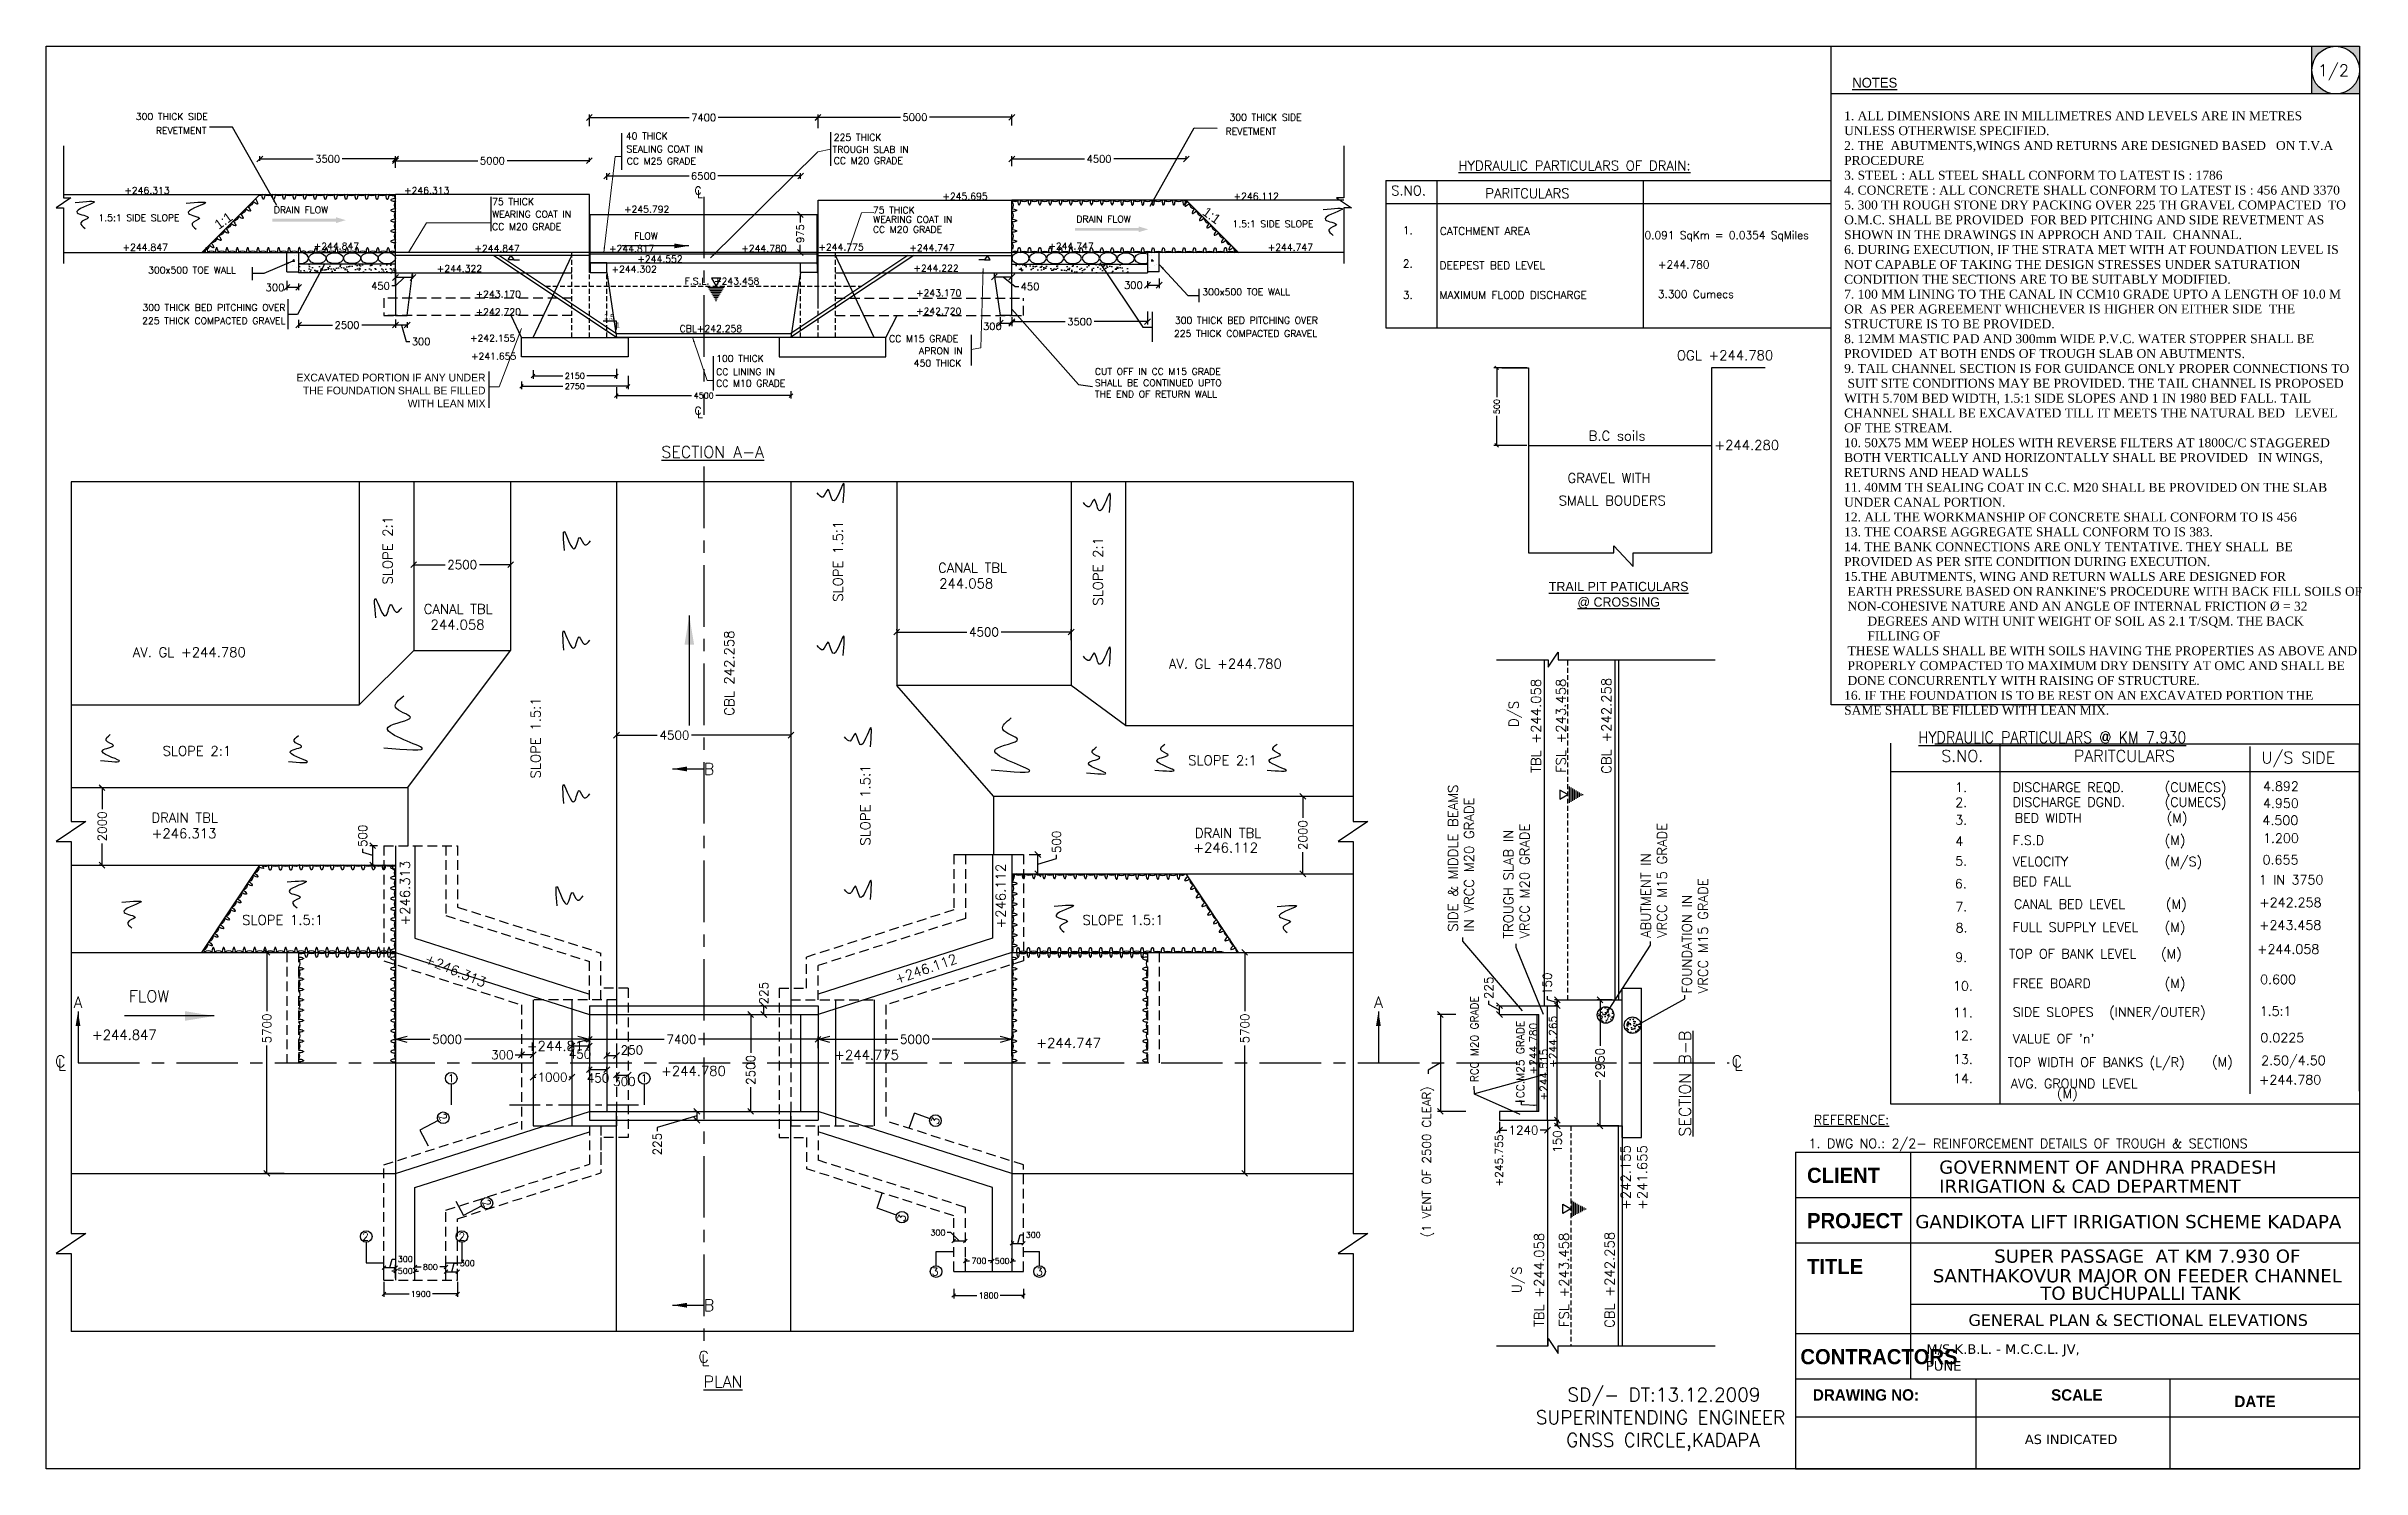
# Model space of a CAD drawing. Header units: inches. Extents: x 97621 to 324919, y -325081 to 89240.
# Drawn here: x 142331 to 202062, y -74326 to -37647 of the extents above; entities that cross this region are included whole.
import ezdxf
from ezdxf.enums import TextEntityAlignment as Align

# ---------------------------------------------------------------- set-up
doc = ezdxf.new("R2010")
doc.units = ezdxf.units.IN
doc.header["$LTSCALE"] = 100
doc.header["$MEASUREMENT"] = 0
doc.header["$PDMODE"] = 3
doc.linetypes.add('CENTER', pattern=[50.8, 31.75, -6.35, 6.35, -6.35])
doc.linetypes.add('DASHED2', pattern=[0.375, 0.25, -0.125])
for name, color, linetype in [('CAPTION', 242, 'Continuous'), ('Center Line', 7, 'CENTER'), ('Dim', 7, 'Continuous'), ('DIMEN', 7, 'Continuous'), ('dimensions', 7, 'Continuous'), ('HATCH', 8, 'Continuous'), ('HIDDEN LIGHT', 31, 'DASHED2'), ('SHEET', 3, 'Continuous'), ('Text', 7, 'Continuous')]:
    doc.layers.add(name, color=color, linetype=linetype)
doc.styles.add('ARIAL', font='times.ttf')
doc.styles.add('CITYBLUEPR', font='cityb___.ttf')
doc.styles.add('ROMANS', font='romans')
doc.styles.add('ROMANT', font='romant')
doc.styles.add('SIMPLEX', font='SIMPLEX.shx', dxfattribs={"height": 300})
doc.styles.get("Standard").update_dxf_attribs({"font": ''})
doc.styles.add('VERDANA', font='verdana.ttf')
doc.styles.get('Standard').set_extended_font_data('Univers Extended')
doc.dimstyles.new('Raj-50', dxfattribs={"dimscale": 50, "dimtxt": 2, "dimasz": 1.25, "dimexe": 1, "dimexo": 0.625, "dimtad": 0, "dimtxsty": 'ROMANS', "dimblk": 'OBLIQUE', "dimcen": 1.25, "dimclrd": 256, "dimclre": 256, "dimclrt": 256, "dimadec": 0, "dimazin": 0, "dimtfac": 1, "dimtmove": 1, "dimatfit": 3, "dimfxl": 1, "dimlwd": -1, "dimlwe": -1, "dimarcsym": 0})
doc.dimstyles.new('Raj-75', dxfattribs={"dimscale": 75, "dimtxt": 2, "dimasz": 1.25, "dimexe": 1, "dimexo": 0.625, "dimtad": 0, "dimtxsty": 'ROMANS', "dimblk": 'OBLIQUE', "dimcen": 1.25, "dimclrd": 256, "dimclre": 256, "dimclrt": 256, "dimadec": 0, "dimazin": 0, "dimtfac": 1, "dimtmove": 1, "dimatfit": 3, "dimfxl": 1, "dimlwd": -1, "dimlwe": -1, "dimarcsym": 0})
doc.dimstyles.new('SUR', dxfattribs={"dimscale": 50, "dimtxt": 2.5, "dimasz": 2.5, "dimexe": 1.5, "dimexo": 1.5, "dimtad": 1, "dimzin": 12, "dimtxsty": 'ROMANS', "dimcen": 2.5, "dimadec": 0, "dimazin": 0, "dimtfac": 1, "dimtmove": 0, "dimatfit": 3, "dimfxl": 1, "dimlwd": 15, "dimlwe": 15, "dimarcsym": 0})

msp = doc.modelspace()

# ---------------------------------------------------------------- texts
at = {"color": 0}
for s, height, style, p in [('1/2', 300, 'ROMANT', (200934.441, -38419.098)), ('%%UHYDRAULIC PARTICULARS OF DRAIN:', 250, 'ROMANT', (178758.799, -40847.801)), ('C', 200, 'ROMANS', (159053.931, -41465.616)), ('L', 200, 'ROMANS', (159121.383, -41551.978)), ('S.NO.', 250, 'ROMANS', (177024.972, -41490.542)), ('PARITCULARS', 250, 'ROMANS', (179452.453, -41563.452)), ('1.', 200, 'ROMANS', (177325.04, -42491.206)), ('CATCHMENT AREA', 200, 'ROMANS', (178281.507, -42510.438)), ('0.091 SqKm = 0.0354 SqMiles', 200, 'ROMANS', (183561.666, -42616.664)), ('2.', 200, 'ROMANS', (177325.04, -43347.699)), ('DEEPEST BED LEVEL', 200, 'ROMANS', (178273.681, -43394.298)), ('+244.780', 200, 'ROMANS', (183901.612, -43373.052)), ('3.', 200, 'ROMANS', (177325.04, -44158.197)), ('MAXIMUM FLOOD DISCHARGE', 200, 'ROMANS', (178273.681, -44158.197)), ('3.300 Cumecs', 200, 'ROMANS', (183901.612, -44136.952)), ('C', 200, 'ROMANS', (159053.931, -47143.989)), ('L', 200, 'ROMANS', (159121.383, -47230.351)), ('S.NO.', 300, 'ROMANS', (191217.029, -56094.821)), ('PARITCULARS', 300, 'ROMANS', (194637.058, -56094.821)), ('U/S SIDE', 300, 'ROMANS', (199477.879, -56138.055)), ('1.', 240, 'ROMANS', (191577.111, -56874.39)), ('DISCHARGE REQD.', 240, 'ROMANS', (193058.836, -56874.39)), ('(CUMECS)', 240, 'ROMANS', (196980.592, -56874.39)), ('4.892', 240, 'ROMANS', (199514.91, -56848.896)), ('2.', 240, 'ROMANS', (191577.111, -57263.182)), ('DISCHARGE DGND. ', 240, 'ROMANS', (193058.836, -57254.459)), ('(CUMECS)', 240, 'ROMANS', (196980.592, -57254.459)), ('4.950', 240, 'ROMANS', (199514.91, -57287.436)), ('3.', 240, 'ROMANS', (191577.111, -57715.202)), ('BED WIDTH', 240, 'ROMANS', (193111.147, -57666.329)), ('(M)', 240, 'ROMANS', (197032.903, -57666.329)), ('4.500', 240, 'ROMANS', (199501.641, -57725.664)), ('4', 240, 'ROMANS', (191577.111, -58263.877)), ('5.', 240, 'ROMANS', (191577.111, -58775.068)), ('F.S.D', 240, 'ROMANS', (193058.836, -58241.451)), ('(M)', 240, 'ROMANS', (196980.592, -58241.451)), ('(M/S)', 240, 'ROMANS', (196980.592, -58790.126)), ('0.655', 240, 'ROMANS', (199505.328, -58744.03)), ('1.200', 240, 'ROMANS', (199515.947, -58185.507)), ('6.', 240, 'ROMANS', (191564.51, -59359.947)), ('VELOCITY', 240, 'ROMANS', (193058.836, -58790.126)), ('BED FALL', 240, 'ROMANS', (193058.836, -59301.317)), (' 1 IN 3750', 240, 'ROMANS', (199244.006, -59258.449)), ('7.', 240, 'ROMANS', (191577.111, -59954.301)), ('CANAL BED LEVEL', 240, 'ROMANS', (193090.318, -59886.196)), ('(M)', 240, 'ROMANS', (197012.073, -59886.196)), ('+242.258', 240, 'ROMANS', (199421.822, -59843.328)), ('8.', 240, 'ROMANS', (191585.119, -60494.913)), ('FULL SUPPLY LEVEL ', 240, 'ROMANS', (193058.836, -60480.55)), ('(M)', 240, 'ROMANS', (196980.592, -60480.55)), ('+243.458', 240, 'ROMANS', (199415.857, -60429.335)), ('(M)', 240, 'ROMANS', (196885.743, -61167.343)), ('+244.058', 240, 'ROMANS', (199364.352, -61047.879)), ('9.', 240, 'ROMANS', (191577.111, -61257.825)), ('TOP OF BANK LEVEL', 240, 'ROMANS', (192963.987, -61167.343)), ('10.', 240, 'ROMANS', (191518.335, -61997.159)), ('FREE BOARD', 240, 'ROMANS', (193058.836, -61930.255)), ('(M)', 240, 'ROMANS', (196980.592, -61930.255)), ('0.600', 240, 'ROMANS', (199441.249, -61828.051)), ('11.', 240, 'ROMANS', (191518.335, -62684.289)), ('SIDE SLOPES', 240, 'ROMANS', (193058.836, -62669.589)), ('(INNER/OUTER)', 240, 'ROMANS', (195546.517, -62669.589)), ('1.5:1', 240, 'ROMANS', (199430.322, -62644.095)), ('12.', 240, 'ROMANS', (191518.335, -63271.65)), ("VALUE OF 'n'", 240, 'ROMANS', (193058.836, -63356.719)), ('0.0225', 240, 'ROMANS', (199448.607, -63331.225)), ('13.', 240, 'ROMANS', (191518.335, -63885.608)), ('TOP WIDTH OF BANKS (L/R)', 240, 'ROMANS', (192928.663, -63965.759)), ('(M)', 240, 'ROMANS', (198200.928, -63950.91)), ('2.50/4.50', 240, 'ROMANS', (199467.507, -63918.586)), ('14.', 240, 'ROMANS', (191518.335, -64382.621)), ('AVG. GROUND LEVEL', 240, 'ROMANS', (193011.724, -64515.666)), ('(M)', 240, 'ROMANS', (194201.005, -64770.671)), ('+244.780', 240, 'ROMANS', (199414.253, -64415.599)), ('1. DWG NO.: 2/2- REINFORCEMENT DETAILS OF TROUGH & SECTIONS', 240, 'ROMANS', (187793.712, -66056.628))]:
    msp.add_text(s, height=height, dxfattribs=dict(at, style=style)).set_placement(p)
msp.add_text('%%UNOTES', height=252, dxfattribs=at).set_placement((188920.555, -38710.242))
at = {"color": 0, "style": 'ROMANT', "width": 0.9}
msp.add_text('%%UHYDRAULIC PARTICULARS @ KM 7.930', height=300, dxfattribs=at).set_placement((194084.11, -55465.171), align=Align.MIDDLE_CENTER)
at = {"color": 0, "style": 'ROMANS'}
msp.add_text('%%UREFERENCE:', height=240, dxfattribs=at).set_placement((188900.546, -65446.125), align=Align.CENTER)
at = {"color": 0, "ltscale": 200, "insert": (188711.253, -39323.541), "char_height": 229.875745, "width": 13052.08973, "attachment_point": 1, "style": 'ARIAL'}
msp.add_mtext("1. ALL DIMENSIONS ARE IN MILLIMETRES AND LEVELS ARE IN METRES  UNLESS OTHERWISE SPECIFIED. \\P2. THE  ABUTMENTS,WINGS AND RETURNS ARE DESIGNED BASED   ON T.V.A PROCEDURE \\P3. STEEL : ALL STEEL SHALL CONFORM TO LATEST IS : 1786 \\P4. CONCRETE : ALL CONCRETE SHALL CONFORM TO LATEST IS : 456 AND 3370 \\P5. 300 TH ROUGH STONE DRY PACKING OVER 225 TH GRAVEL COMPACTED  TO O.M.C. SHALL BE PROVIDED  FOR BED PITCHING AND SIDE REVETMENT AS SHOWN IN THE DRAWINGS IN APPROCH AND TAIL  CHANNAL. \\P6. DURING EXECUTION, IF THE STRATA MET WITH AT FOUNDATION LEVEL IS NOT CAPABLE OF TAKING THE DESIGN STRESSES UNDER SATURATION  CONDITION THE SECTIONS ARE TO BE SUITABLY MODIFIED.\\P7. 100 MM LINING TO THE CANAL IN CCM10 GRADE UPTO A LENGTH OF 10.0 M  OR  AS PER AGREEMENT WHICHEVER IS HIGHER ON EITHER SIDE  THE STRUCTURE IS TO BE PROVIDED. \\P8. 12MM MASTIC PAD AND 300mm WIDE P.V.C. WATER STOPPER SHALL BE  PROVIDED  AT BOTH ENDS OF TROUGH SLAB ON ABUTMENTS.\\P9. TAIL CHANNEL SECTION IS FOR GUIDANCE ONLY PROPER CONNECTIONS TO  SUIT SITE CONDITIONS MAY BE PROVIDED. THE TAIL CHANNEL IS PROPOSED WITH 5.70M BED WIDTH, 1.5:1 SIDE SLOPES AND 1 IN 1980 BED FALL. TAIL CHANNEL SHALL BE EXCAVATED TILL IT MEETS THE NATURAL BED   LEVEL OF THE STREAM. \\P10. 50X75 MM WEEP HOLES WITH REVERSE FILTERS AT 1800C/C STAGGERED  BOTH VERTICALLY AND HORIZONTALLY SHALL BE PROVIDED   IN WINGS, RETURNS AND HEAD WALLS \\P11. 40MM TH SEALING COAT IN C.C. M20 SHALL BE PROVIDED ON THE SLAB  UNDER CANAL PORTION. \\P12. ALL THE WORKMANSHIP OF CONCRETE SHALL CONFORM TO IS 456 \\P13. THE COARSE AGGREGATE SHALL CONFORM TO IS 383. \\P14. THE BANK CONNECTIONS ARE ONLY TENTATIVE. THEY SHALL  BE PROVIDED AS PER SITE CONDITION DURING EXECUTION. \\P\\pi-599.99868,l599.99868;15.THE ABUTMENTS, WING AND RETURN WALLS ARE DESIGNED FOR\\P EARTH PRESSURE BASED ON RANKINE'S PROCEDURE WITH BACK FILL SOILS OF\\P NON-COHESIVE NATURE AND AN ANGLE OF INTERNAL FRICTION Ø = 32 DEGREES AND WITH UNIT WEIGHT OF SOIL AS 2.1 T/SQM. THE BACK FILLING OF\\P THESE WALLS SHALL BE WITH SOILS HAVING THE PROPERTIES AS ABOVE AND\\P PROPERLY COMPACTED TO MAXIMUM DRY DENSITY AT OMC AND SHALL BE\\P DONE CONCURRENTLY WITH RAISING OF STRUCTURE. \\P\\pi0,l0;16. IF THE FOUNDATION IS TO BE REST ON AN EXCAVATED PORTION THE  SAME SHALL BE FILLED WITH LEAN MIX.", dxfattribs=at)
at = {"color": 0, "insert": (177472.137, -72243.859), "char_height": 350, "width": 13699.73451, "attachment_point": 1, "style": 'ROMANS'}
msp.add_mtext('\\pi4099.86726;SD/- DT:13.12.2009\\P\\pi3283.20059;SUPERINTENDING ENGINEER\\P\\pi4066.53392;GNSS CIRCLE,KADAPA', dxfattribs=at)
at = {"layer": 'CAPTION', "color": 0, "char_height": 250, "width": 6474.96892, "attachment_point": 1, "style": 'SIMPLEX'}
for s, insert in [('OGL +244.780', (184395.117, -45490.051)), ('B.C soils', (182119.76, -47565.358)), ('+244.280', (185361.356, -47804.765)), ('GRAVEL WITH', (181574.581, -48656.749)), ('SMALL BOUDERS', (181345.748, -49234.995))]:
    msp.add_mtext(s, dxfattribs=dict(at, insert=insert))
at = {"layer": 'Dim', "color": 0, "style": 'ROMANS'}
for s, height, p in [('TBL +244.058', 250, (180960.284, -55169.662)), ('FSL +243.458', 250, (181603.765, -55169.662)), ('CBL +242.258', 250, (182778.163, -55169.662)), ('D/S', 250, (180385.083, -54862.139)), ('+244.265', 200, (181357.303, -63318.234)), ('+244.780', 200, (180850.335, -63493.919)), ('+244.515', 200, (181121.887, -64165.281)), ('+245.755', 200, (179968.404, -66378.598)), ('TBL +244.058', 250, (181041.284, -69457.365)), ('FSL +243.458', 250, (181684.765, -69457.365)), ('CBL +242.258', 250, (182859.163, -69457.365)), ('U/S', 250, (180466.083, -69457.365))]:
    msp.add_text(s, height=height, rotation=90, dxfattribs=at).set_placement(p, align=Align.BOTTOM_CENTER)
for s, rotation, p in [('1', 0.0959422, (152777.131, -64260.364)), ('1', 0.0959422, (157757.716, -64260.364)), ('2', 297.72848201, (152561.577, -65258.927, -0.025)), ('3', 70.22744076, (165269.414, -65352.184)), ('2', 297.72848201, (153696.059, -67478.741, -0.024)), ('3', 70.22744076, (164398.566, -67859.747)), ('2', 0.0959422, (150562.308, -68338.219, -0.005)), ('2', 0.0959422, (153054.121, -68338.219, -0.008)), ('3', 359.9040578, (165262.308, -69243.626)), ('3', 359.9040578, (167954.121, -69243.626))]:
    msp.add_text(s, height=200, rotation=rotation, dxfattribs=at).set_placement(p, align=Align.MIDDLE_CENTER)
for s, p in [('+242.155', (183078.127, -65983.479)), ('+241.655', (183502.356, -65983.479))]:
    msp.add_text(s, height=250, rotation=90, dxfattribs=at).set_placement(p, align=Align.MIDDLE_RIGHT)
at = {"layer": 'Dim', "color": 0, "char_height": 250, "attachment_point": 5}
for insert, rotation in [((146899.673, -42143.706, -0.363), 36.00453801), ((172395.341, -42008.724, -0.453), 323.99546199)]:
    msp.add_mtext('1:1', dxfattribs=dict(at, insert=insert, rotation=rotation))
at = {"layer": 'Dim', "color": 0, "rotation": 90, "style": 'ROMANS'}
for s, insert, char_height, attachment_point in [('SIDE & MIDDLE BEAMS\\PIN VRCC M20 GRADE', (178494.734, -60478.738), 250, 1), ('TROUGH SLAB IN\\PVRCC M20 GRADE', (179925.577, -60658.287), 250, 1), ('ABUTMENT IN\\PVRCC M15 GRADE', (183470.104, -60641.071), 250, 1), ('FOUNDATION IN\\PVRCC M15 GRADE', (184528.526, -62070.22), 250, 1), ('RCC M20 GRADE', (179274.318, -64362.043), 200, 7), ('CC.M25 GRADE', (180457.74, -64767.572), 200, 7)]:
    msp.add_mtext(s, dxfattribs=dict(at, insert=insert, char_height=char_height, attachment_point=attachment_point))
at = {"layer": 'DIMEN', "color": 0, "insert": (182893.965, -51800.882), "char_height": 240, "width": 4836.54371, "attachment_point": 5}
msp.add_mtext('{\\LTRAIL PIT PATICULARS  \\P@ CROSSING }', dxfattribs=at)
at = {"layer": 'dimensions', "color": 0, "insert": (153660.55, -46088.57), "char_height": 200, "width": 5131.87514, "attachment_point": 3}
msp.add_mtext('EXCAVATED PORTION IF ANY UNDER THE FOUNDATION SHALL BE FILLED WITH LEAN MIX', dxfattribs=at)
at = {"layer": 'SHEET', "color": 0, "width": 1}
for s, height, style, p in [('CLIENT', 389.7651, 'CITYBLUEPR', (187754.281, -66955.21)), ('GOVERNMENT OF ANDHRA PRADESH', 341.04442, 'VERDANA', (191163.619, -66719.864)), ('IRRIGATION & CAD DEPARTMENT', 341.04442, 'VERDANA', (191163.619, -67212.525)), ('PROJECT', 389.7651, 'CITYBLUEPR', (187754.281, -68124.505)), ('GANDIKOTA LIFT IRRIGATION SCHEME KADAPA', 341.04442, 'VERDANA', (190546.966, -68125.668)), ('TITLE', 389.7651, 'CITYBLUEPR', (187754.281, -69305.965)), ('CONTRACTORS', 389.76505, 'CITYBLUEPR', (187582.397, -71632.39)), ('PUNE', 246.5821, 'VERDANA', (190817.888, -71797.812)), ('M/S K.B.L. - M.C.C.L. JV,', 246.58214, 'VERDANA', (190830.248, -71365.915)), ('DRAWING NO:', 292.32379, 'CITYBLUEPR', (187905.328, -72570.493)), ('SCALE', 292.3238, 'CITYBLUEPR', (194050.396, -72571.361)), ('DATE', 292.3238, 'CITYBLUEPR', (198779.499, -72738.761)), ('AS INDICATED', 243.60316, 'VERDANA', (193372.581, -73690.738))]:
    msp.add_text(s, height=height, dxfattribs=dict(at, style=style)).set_placement(p)
at = {"layer": 'SHEET', "color": 0, "style": 'VERDANA', "width": 1}
for s, height, p in [(' SUPER PASSAGE  AT KM 7.930 OF', 341.04442, (196458.04, -69014.956)), ('SANTHAKOVUR MAJOR ON FEEDER CHANNEL ', 341.04442, (196349.386, -69521.073)), ('TO BUCHUPALLI TANK', 341.04442, (196349.386, -69972.022)), ('GENERAL PLAN & SECTIONAL ELEVATIONS', 300, (196296.357, -70644.49))]:
    msp.add_text(s, height=height, dxfattribs=at).set_placement(p, align=Align.CENTER)
at = {"layer": 'Text', "color": 0, "style": 'ROMANS'}
for s, p in [('300 THICK SIDE', (146499.142, -39545.028, -0.015)), ('300 THICK SIDE', (174714.205, -39564.084, -0.015)), ('REVETMENT', (146461.504, -39906.14, -0.015)), ('REVETMENT', (174060.177, -39925.196, -0.015)), ('+244.322', (153574.179, -43466.277)), ('+244.222', (165868.506, -43453.45)), ('+243.170', (154575.589, -44123.692)), ('+243.170', (165936.594, -44093.615)), ('225 THICK COMPACTED GRAVEL', (148500.623, -44812.249, -0.191)), ('300 THICK BED PITCHING OVER', (148500.623, -44470.543, -0.191)), ('+242.720', (154575.589, -44583.461)), ('+242.720', (165936.594, -44562.279)), ('300 THICK BED PITCHING OVER', (175135.106, -44799.31, -0.191)), ('225 THICK COMPACTED GRAVEL', (175118.44, -45141.016, -0.191))]:
    msp.add_text(s, height=175, dxfattribs=at).set_placement(p, align=Align.RIGHT)
at = {"layer": 'Text', "color": 0}
for s, height, style, p in [('40 THICK', 175, 'ROMANS', (157281.425, -40046.762)), ('225 THICK', 175, 'ROMANS', (162645.401, -40080.982)), ('SEALING COAT IN', 175, 'ROMANS', (157296.066, -40383.676)), ('CC M25 GRADE', 175, 'ROMANS', (157305.412, -40693.897)), ('TROUGH SLAB IN', 175, 'ROMANS', (162613.401, -40392.382)), ('CC M20 GRADE', 175, 'ROMANS', (162645.401, -40682.502)), ('DRAIN FLOW', 175, 'ROMANS', (148199.061, -41952.727, 0.122)), ('75 THICK', 175, 'ROMANS', (153831.036, -41739.357)), ('75 THICK', 175, 'ROMANS', (163654.506, -41957.935)), ('WEARING COAT IN', 175, 'ROMANS', (153831.034, -42063.718)), ('CC M20 GRADE', 175, 'ROMANS', (153831.034, -42383.893)), ('CC M20 GRADE', 175, 'ROMANS', (163654.506, -42457.394)), ('WEARING COAT IN', 175, 'ROMANS', (163662.839, -42199.276)), ('DRAIN FLOW', 175, 'ROMANS', (168903.764, -42189.355, 0.122)), ('300x500 TOE WALL', 175, 'ROMANS', (144957.515, -43504.207, -1.177)), ('300x500 TOE WALL', 175, 'ROMANS', (172152.441, -44067.703, -1.177)), ('CC M15 GRADE', 175, 'ROMANS', (164072.921, -45271.446)), ('CC LINING IN', 175, 'ROMANS', (159611.008, -46127.05)), ('100 THICK', 175, 'ROMANS', (159611.008, -45783.684)), ('450 THICK', 175, 'ROMANS', (164708.596, -45903.376)), ('APRON IN', 175, 'ROMANS', (164845.259, -45586.826)), ('CC M10 GRADE', 175, 'ROMANS', (159611.008, -46425.233)), ('C', 300, 'ROMANT', (142557.102, -63971.976)), ('L', 300, 'ROMANT', (142624.555, -64058.338)), ('C', 300, 'ROMANT', (185807.517, -63971.976)), ('L', 300, 'ROMANT', (185874.969, -64058.338)), ('C', 300, 'ROMANT', (159153.22, -71591.344)), ('L', 300, 'ROMANT', (159220.673, -71677.707))]:
    msp.add_text(s, height=height, dxfattribs=dict(at, style=style)).set_placement(p)
for s, height, style, p in [('+246.313', 175, 'ROMANS', (144927.182, -41504.097)), ('+246.313', 175, 'ROMANS', (152143.522, -41504.097)), ('+245.792', 175, 'ROMANS', (157818.139, -41988.351)), ('+245.695', 175, 'ROMANS', (166031.272, -41656.26)), ('+246.112', 175, 'ROMANS', (173543.942, -41656.26)), ('1.5:1 SIDE SLOPE', 175, 'ROMANS', (144721.973, -42207.864)), ('1.5:1 SIDE SLOPE', 175, 'ROMANS', (173977.034, -42366.447)), ('+244.847', 175, 'ROMANS', (144882.588, -42971.115)), ('+244.847', 175, 'ROMANS', (149815.032, -42938.518)), ('+244.847', 175, 'ROMANS', (153959.293, -42997.625)), ('FLOW', 175, 'ROMANS', (157801.319, -42677.709)), ('+244.780', 175, 'ROMANS', (160843.426, -42997.625)), ('+244.775', 175, 'ROMANS', (162832.881, -42964.1)), ('+244.747', 175, 'ROMANS', (165179.905, -42981.385)), ('+244.747', 175, 'ROMANS', (168764.982, -42938.518)), ('+244.747', 175, 'ROMANS', (174424.527, -42971.115)), ('%%uSECTION A-A', 300, 'ROMANT', (159523.154, -48349.406)), ('244.058', 250, 'ROMANS', (166062.26, -51699.23)), ('244.058', 250, 'ROMANS', (152940.546, -52760.843)), ('AV. GL +244.780', 250, 'ROMANS', (146019.157, -53472.283)), ('AV. GL +244.780', 250, 'ROMANS', (172748.744, -53768.17)), ('SLOPE 2:1', 250, 'ROMANS', (146215.681, -56016.792)), ('SLOPE 2:1', 250, 'ROMANS', (172673.267, -56258.283)), ('+246.313', 250, 'ROMANS', (145883.083, -58144.004)), ('+246.112', 250, 'ROMANS', (172754.468, -58511.201)), ('SLOPE 1.5:1', 250, 'ROMANS', (148429.15, -60376.519, -0.034)), ('SLOPE 1.5:1', 250, 'ROMANS', (170108.332, -60376.653, 0.034)), ('FLOW', 300, 'ROMANS', (144983.651, -62381.463)), ('A', 300, 'ROMANT', (143148.518, -62535.777)), ('A', 300, 'ROMANT', (176696.082, -62535.777)), ('+244.847', 250, 'ROMANS', (144342.598, -63337.801)), ('+244.817', 250, 'ROMANS', (155561.619, -63626.896)), ('+244.747', 250, 'ROMANS', (168704.897, -63545.238)), ('+244.775', 250, 'ROMANS', (163491.815, -63856.717)), ('+244.780', 250, 'ROMANS', (159026.14, -64271.317)), ('%%uPLAN', 300, 'ROMANT', (159790.564, -72322.093))]:
    msp.add_text(s, height=height, dxfattribs=dict(at, style=style)).set_placement(p, align=Align.BOTTOM_CENTER)
at = {"layer": 'Text', "color": 0, "style": 'ROMANS'}
for s, p in [('+244.817', (158015.896, -42864.785)), ('+244.302', (158081.815, -43394.092)), ('+244.552', (158747.539, -43129.785)), ('+242.155', (154430.819, -45172.309)), ('+241.655', (154455.579, -45639.057))]:
    msp.add_text(s, height=175, dxfattribs=at).set_placement(p, align=Align.MIDDLE_RIGHT)
for s, rotation, p in [('SLOPE 2:1', 90, (151338.17, -50641.306)), ('SLOPE 1.5:1', 90, (162954.869, -50924.049)), ('SLOPE 2:1', 90, (169661.961, -51185.79)), ('CBL 242.258', 90, (160148.097, -53811.58)), ('SLOPE 1.5:1', 90, (155154.42, -55480.918)), ('SLOPE 1.5:1', 90, (163658.766, -57214.228)), ('+246.313', 90, (151784.782, -59485.296)), ('+246.112', 90, (167151.902, -59561.316)), ('+246.313', 337.21343446, (152809.959, -61664.356, -0.021)), ('+246.112', 19.11102224, (165087.06, -61624.165))]:
    msp.add_text(s, height=250, rotation=rotation, dxfattribs=at).set_placement(p, align=Align.BOTTOM_CENTER)
for s, p in [('CANAL TBL', (166226.128, -51094.339)), ('CANAL TBL', (152956.922, -52155.951)), ('DRAIN TBL', (145899.459, -57539.112)), ('DRAIN TBL', (172818.637, -57932.747))]:
    msp.add_text(s, height=250, dxfattribs=at).set_placement(p, align=Align.MIDDLE_CENTER)
at = {"layer": 'Text', "color": 0, "style": 'ROMANT'}
for p in [(159290.007, -56282.248), (159290.007, -70111.402)]:
    msp.add_text('B', height=300, dxfattribs=at).set_placement(p, align=Align.MIDDLE_LEFT)
at = {"layer": 'Text', "color": 0, "insert": (169381.17, -45945.026, -0.034), "char_height": 175, "attachment_point": 1, "style": 'ROMANS'}
msp.add_mtext('CUT OFF IN CC M15 GRADE \\PSHALL BE CONTINUED UPTO \\PTHE END OF RETURN WALL', dxfattribs=at)
at = {"layer": 'Text', "color": 0, "ltscale": 5, "insert": (184452.38, -64397.559), "char_height": 300, "attachment_point": 2, "rotation": 90, "style": 'ROMANT'}
msp.add_mtext('{\\LSECTION B-B}', dxfattribs=at)

# ---------------------------------------------------------------- blocks, each defined once
blk = doc.blocks.new('_Oblique')
at = {"color": 0, "linetype": 'ByBlock', "lineweight": -2}
blk.add_line((-0.5, -0.5), (0.5, 0.5), dxfattribs=at)
blk = doc.blocks.new('*D89')
at = {"layer": 'Defpoints', "color": 0, "ltscale": 5, "transparency": 16777216}
for p in [(-2200, -2718), (-2200, -2884), (550, -2566)]:
    blk.add_point(p, dxfattribs=at)
at = {"layer": 'Dim', "ltscale": 5, "transparency": 16777216}
for p, q in [((-2200, -2765), (-2200, -2959)), ((-2200, -2884), (-1136, -2884)), ((550, -2884), (-514, -2884)), ((550, -2612), (550, -2959))]:
    blk.add_line(p, q, dxfattribs=at)
at = {"layer": 'Dim', "ltscale": 5, "transparency": 16777216, "xscale": 93.75, "yscale": 93.75, "zscale": 93.75, "rotation": 180}
blk.add_blockref('_Oblique', (-2200, -2884), dxfattribs=at)
at = {"layer": 'Dim', "ltscale": 5, "transparency": 16777216, "xscale": 93.75, "yscale": 93.75, "zscale": 93.75}
blk.add_blockref('_Oblique', (550, -2884), dxfattribs=at)
at = {"layer": 'Dim', "ltscale": 5, "transparency": 16777216, "insert": (-825, -2884), "char_height": 150, "attachment_point": 5, "style": 'ROMANS'}
blk.add_mtext('2750', dxfattribs=at)
blk = doc.blocks.new('*D90')
at = {"layer": 'Defpoints', "color": 0, "ltscale": 5, "transparency": 16777216}
for p in [(-1900, -2418), (-1900, -2616), (250, -2390)]:
    blk.add_point(p, dxfattribs=at)
at = {"layer": 'Dim', "ltscale": 5, "transparency": 16777216}
for p, q in [((-1900, -2465), (-1900, -2691)), ((-1900, -2616), (-1136, -2616)), ((250, -2616), (-514, -2616)), ((250, -2437), (250, -2691))]:
    blk.add_line(p, q, dxfattribs=at)
at = {"layer": 'Dim', "ltscale": 5, "transparency": 16777216, "xscale": 93.75, "yscale": 93.75, "zscale": 93.75, "rotation": 180}
blk.add_blockref('_Oblique', (-1900, -2616), dxfattribs=at)
at = {"layer": 'Dim', "ltscale": 5, "transparency": 16777216, "xscale": 93.75, "yscale": 93.75, "zscale": 93.75}
blk.add_blockref('_Oblique', (250, -2616), dxfattribs=at)
at = {"layer": 'Dim', "ltscale": 5, "transparency": 16777216, "insert": (-825, -2616), "char_height": 150, "attachment_point": 5, "style": 'ROMANS'}
blk.add_mtext('2150', dxfattribs=at)
blk = doc.blocks.new('*D8')
at = {"layer": 'Defpoints', "color": 0, "transparency": 16777216}
for p in [(156340, -40597), (151340, -40827), (156340, -40669)]:
    blk.add_point(p, dxfattribs=at)
at = {"layer": 'Dim', "transparency": 16777216}
for p, q in [((151340, -40780), (151340, -40522)), ((151340, -40597), (153463, -40597)), ((156340, -40597), (154217, -40597)), ((156340, -40622), (156340, -40522))]:
    blk.add_line(p, q, dxfattribs=at)
at = {"layer": 'Dim', "transparency": 16777216, "xscale": 150, "yscale": 150, "zscale": 150, "rotation": 180}
blk.add_blockref('_Oblique', (151340, -40597), dxfattribs=at)
at = {"layer": 'Dim', "transparency": 16777216, "xscale": 150, "yscale": 150, "zscale": 150}
blk.add_blockref('_Oblique', (156340, -40597), dxfattribs=at)
at = {"layer": 'Dim', "transparency": 16777216, "insert": (153840, -40597), "char_height": 187.5, "attachment_point": 5, "style": 'ROMANS'}
blk.add_mtext('5000', dxfattribs=at)
blk = doc.blocks.new('*D9')
at = {"layer": 'Defpoints', "color": 0, "transparency": 16777216}
for p in [(156790, -41135), (161790, -40990), (161790, -41114)]:
    blk.add_point(p, dxfattribs=at)
at = {"layer": 'Dim', "transparency": 16777216}
for p, q in [((156790, -41089), (156790, -40915)), ((156790, -40990), (158911, -40990)), ((161790, -40990), (159656, -40990)), ((161790, -41068), (161790, -40915))]:
    blk.add_line(p, q, dxfattribs=at)
at = {"layer": 'Dim', "transparency": 16777216, "xscale": 150, "yscale": 150, "zscale": 150, "rotation": 180}
blk.add_blockref('_Oblique', (156790, -40990), dxfattribs=at)
at = {"layer": 'Dim', "transparency": 16777216, "xscale": 150, "yscale": 150, "zscale": 150}
blk.add_blockref('_Oblique', (161790, -40990), dxfattribs=at)
at = {"layer": 'Dim', "transparency": 16777216, "insert": (159284, -40990), "char_height": 187.5, "attachment_point": 5, "style": 'ROMANS'}
blk.add_mtext('6500', dxfattribs=at)
blk = doc.blocks.new('*D10')
at = {"layer": 'Defpoints', "color": 0, "transparency": 16777216}
for p in [(162240, -39704), (167240, -39476), (167240, -39738)]:
    blk.add_point(p, dxfattribs=at)
at = {"layer": 'Dim', "transparency": 16777216}
for p, q in [((162240, -39657), (162240, -39401)), ((167240, -39691), (167240, -39401)), ((162240, -39476), (164363, -39476)), ((167240, -39476), (165117, -39476))]:
    blk.add_line(p, q, dxfattribs=at)
at = {"layer": 'Dim', "transparency": 16777216, "xscale": 150, "yscale": 150, "zscale": 150, "rotation": 180}
blk.add_blockref('_Oblique', (162240, -39476), dxfattribs=at)
at = {"layer": 'Dim', "transparency": 16777216, "xscale": 150, "yscale": 150, "zscale": 150}
blk.add_blockref('_Oblique', (167240, -39476), dxfattribs=at)
at = {"layer": 'Dim', "transparency": 16777216, "insert": (164740, -39476), "char_height": 187.5, "attachment_point": 5, "style": 'ROMANS'}
blk.add_mtext('5000', dxfattribs=at)
blk = doc.blocks.new('*D11')
at = {"layer": 'Defpoints', "color": 0, "transparency": 16777216}
for p in [(151340, -44727), (151640, -44714), (151340, -44834)]:
    blk.add_point(p, dxfattribs=at)
at = {"layer": 'Text', "transparency": 16777216}
for p, q in [((151340, -44774), (151340, -44909)), ((151640, -44761), (151640, -44909)), ((151640, -44834), (151340, -44834)), ((151490, -44834), (151618, -45260)), ((151618, -45260), (151712, -45260))]:
    blk.add_line(p, q, dxfattribs=at)
at = {"layer": 'Text', "transparency": 16777216, "xscale": 150, "yscale": 150, "zscale": 150, "rotation": 180}
blk.add_blockref('_Oblique', (151340, -44834), dxfattribs=at)
at = {"layer": 'Text', "transparency": 16777216, "xscale": 150, "yscale": 150, "zscale": 150}
blk.add_blockref('_Oblique', (151640, -44834), dxfattribs=at)
at = {"layer": 'Text', "transparency": 16777216, "insert": (152000, -45260), "char_height": 187.5, "attachment_point": 5, "style": 'ROMANS'}
blk.add_mtext('300', dxfattribs=at)
blk = doc.blocks.new('*D12')
at = {"layer": 'Defpoints', "color": 0, "transparency": 16777216}
for p in [(151340, -43610), (151340, -43658), (151790, -43658)]:
    blk.add_point(p, dxfattribs=at)
at = {"layer": 'Dim', "transparency": 16777216}
for p, q in [((151340, -43611), (151340, -43535)), ((151790, -43611), (151790, -43535)), ((151335, -43826), (151241, -43826)), ((151565, -43610), (151335, -43826)), ((151790, -43610), (151340, -43610))]:
    blk.add_line(p, q, dxfattribs=at)
at = {"layer": 'Dim', "transparency": 16777216, "xscale": 150, "yscale": 150, "zscale": 150, "rotation": 180}
blk.add_blockref('_Oblique', (151340, -43610), dxfattribs=at)
at = {"layer": 'Dim', "transparency": 16777216, "xscale": 150, "yscale": 150, "zscale": 150}
blk.add_blockref('_Oblique', (151790, -43610), dxfattribs=at)
at = {"layer": 'Dim', "transparency": 16777216, "insert": (150953, -43826), "char_height": 187.5, "attachment_point": 5, "style": 'ROMANS'}
blk.add_mtext('450', dxfattribs=at)
blk = doc.blocks.new('*D13')
at = {"layer": 'Defpoints', "color": 0, "transparency": 16777216}
for p in [(167240, -43591), (166790, -43639), (167240, -43639)]:
    blk.add_point(p, dxfattribs=at)
at = {"layer": 'Dim', "transparency": 16777216}
for p, q in [((166790, -43592), (166790, -43516)), ((166790, -43591), (167240, -43591)), ((167015, -43591), (167328, -43841)), ((167240, -43592), (167240, -43516)), ((167328, -43841), (167421, -43841))]:
    blk.add_line(p, q, dxfattribs=at)
at = {"layer": 'Dim', "transparency": 16777216, "xscale": 150, "yscale": 150, "zscale": 150, "rotation": 180}
blk.add_blockref('_Oblique', (166790, -43591), dxfattribs=at)
at = {"layer": 'Dim', "transparency": 16777216, "xscale": 150, "yscale": 150, "zscale": 150}
blk.add_blockref('_Oblique', (167240, -43591), dxfattribs=at)
at = {"layer": 'Dim', "transparency": 16777216, "insert": (167709, -43841), "char_height": 187.5, "attachment_point": 5, "style": 'ROMANS'}
blk.add_mtext('450', dxfattribs=at)
blk = doc.blocks.new('Water Level')
for p, q in [((595, -94), (-595, -94)), ((523, -219), (-523, -219)), ((451, -344), (-451, -344)), ((379, -469), (-379, -469)), ((307, -594), (-307, -594)), ((234, -719), (-234, -719)), ((162, -844), (-162, -844)), ((90, -969), (-90, -969)), ((41, -1094), (-36, -1094))]:
    blk.add_line(p, q)
blk.add_lwpolyline([(342, 592), (-342, 592), (0, 0)], close=True)
blk = doc.blocks.new('*D129')
at = {"layer": 'Defpoints', "color": 0, "transparency": 16777216}
for p in [(182640, -2374), (187140, -2483), (187140, -2640)]:
    blk.add_point(p, dxfattribs=at)
at = {"layer": 'Dim', "transparency": 16777216}
for p, q in [((182640, -2421), (182640, -2715)), ((182640, -2640), (184579, -2640)), ((187140, -2640), (185201, -2640)), ((187140, -2529), (187140, -2715))]:
    blk.add_line(p, q, dxfattribs=at)
at = {"layer": 'Dim', "transparency": 16777216, "xscale": 93.75, "yscale": 93.75, "zscale": 93.75, "rotation": 180}
blk.add_blockref('_Oblique', (182640, -2640), dxfattribs=at)
at = {"layer": 'Dim', "transparency": 16777216, "xscale": 93.75, "yscale": 93.75, "zscale": 93.75}
blk.add_blockref('_Oblique', (187140, -2640), dxfattribs=at)
at = {"layer": 'Dim', "transparency": 16777216, "insert": (184890, -2640), "char_height": 150, "attachment_point": 5, "style": 'ROMANS'}
blk.add_mtext('4500', dxfattribs=at)
blk = doc.blocks.new('*D32')
at = {"layer": 'Defpoints', "color": 0, "transparency": 16777216}
for p in [(161782, -41989), (161982, -41989), (161982, -42964)]:
    blk.add_point(p, dxfattribs=at)
at = {"layer": 'Dim', "transparency": 16777216}
for p, q in [((161935, -41989), (161707, -41989)), ((161782, -41989), (161782, -42189)), ((161935, -42964), (161707, -42964)), ((161782, -42964), (161782, -42765))]:
    blk.add_line(p, q, dxfattribs=at)
at = {"layer": 'Dim', "transparency": 16777216, "xscale": 150, "yscale": 150, "zscale": 150}
for p, rotation in [((161782, -41989), 90), ((161782, -42964), 270)]:
    blk.add_blockref('_Oblique', p, dxfattribs=dict(at, rotation=rotation))
at = {"layer": 'Dim', "transparency": 16777216, "insert": (161782, -42477), "char_height": 187.5, "attachment_point": 5, "rotation": 90, "style": 'ROMANS'}
blk.add_mtext('975', dxfattribs=at)
blk = doc.blocks.new('*D68')
at = {"layer": 'Defpoints', "color": 0, "transparency": 16777216}
for p in [(166940, -44587), (167240, -44587), (167240, -44787)]:
    blk.add_point(p, dxfattribs=at)
at = {"layer": 'Dim', "transparency": 16777216}
for p, q in [((166940, -44634), (166940, -44862)), ((166940, -44787), (167240, -44787)), ((167240, -44634), (167240, -44862))]:
    blk.add_line(p, q, dxfattribs=at)
at = {"layer": 'Dim', "transparency": 16777216, "xscale": 150, "yscale": 150, "zscale": 150, "rotation": 180}
blk.add_blockref('_Oblique', (166940, -44787), dxfattribs=at)
at = {"layer": 'Dim', "transparency": 16777216, "xscale": 150, "yscale": 150, "zscale": 150}
blk.add_blockref('_Oblique', (167240, -44787), dxfattribs=at)
at = {"layer": 'Dim', "transparency": 16777216, "insert": (166738, -44868), "char_height": 187.5, "attachment_point": 5, "style": 'ROMANS'}
blk.add_mtext('300', dxfattribs=at)
blk = doc.blocks.new('*D70')
at = {"layer": 'Defpoints', "color": 0, "transparency": 16777216}
for p in [(156340, -39749), (162240, -39484), (162240, -39803)]:
    blk.add_point(p, dxfattribs=at)
at = {"layer": 'Dim', "transparency": 16777216}
for p, q in [((156340, -39702), (156340, -39409)), ((162240, -39756), (162240, -39409)), ((156340, -39484), (158913, -39484)), ((162240, -39484), (159667, -39484))]:
    blk.add_line(p, q, dxfattribs=at)
at = {"layer": 'Dim', "transparency": 16777216, "xscale": 150, "yscale": 150, "zscale": 150, "rotation": 180}
blk.add_blockref('_Oblique', (156340, -39484), dxfattribs=at)
at = {"layer": 'Dim', "transparency": 16777216, "xscale": 150, "yscale": 150, "zscale": 150}
blk.add_blockref('_Oblique', (162240, -39484), dxfattribs=at)
at = {"layer": 'Dim', "transparency": 16777216, "insert": (159290, -39484), "char_height": 187.5, "attachment_point": 5, "style": 'ROMANS'}
blk.add_mtext('7400', dxfattribs=at)
blk = doc.blocks.new('*D71')
at = {"layer": 'Defpoints', "color": 0, "transparency": 16777216}
for p in [(143770, -56762), (143770, -56762), (143770, -58762)]:
    blk.add_point(p, dxfattribs=at)
at = {"layer": 'Dim', "transparency": 16777216}
for p, q in [((143723, -56762), (143695, -56762)), ((143770, -56762), (143770, -57319)), ((143770, -58762), (143770, -58205)), ((143723, -58762), (143695, -58762))]:
    blk.add_line(p, q, dxfattribs=at)
at = {"layer": 'Dim', "transparency": 16777216, "xscale": 150, "yscale": 150, "zscale": 150}
for p, rotation in [((143770, -56762), 90), ((143770, -58762), 270)]:
    blk.add_blockref('_Oblique', p, dxfattribs=dict(at, rotation=rotation))
at = {"layer": 'Dim', "transparency": 16777216, "insert": (143770, -57762), "char_height": 225, "attachment_point": 5, "rotation": 90, "style": 'ROMANS'}
blk.add_mtext('2000', dxfattribs=at)
blk = doc.blocks.new('*D72')
at = {"layer": 'Defpoints', "color": 0, "transparency": 16777216}
for p in [(174657, -56987), (174747, -56987), (174657, -58987)]:
    blk.add_point(p, dxfattribs=at)
at = {"layer": 'Dim', "transparency": 16777216}
for p, q in [((174704, -56987), (174822, -56987)), ((174747, -56987), (174747, -57544)), ((174747, -58987), (174747, -58430)), ((174704, -58987), (174822, -58987))]:
    blk.add_line(p, q, dxfattribs=at)
at = {"layer": 'Dim', "transparency": 16777216, "xscale": 150, "yscale": 150, "zscale": 150}
for p, rotation in [((174747, -56987), 90), ((174747, -58987), 270)]:
    blk.add_blockref('_Oblique', p, dxfattribs=dict(at, rotation=rotation))
at = {"layer": 'Dim', "transparency": 16777216, "insert": (174747, -57987), "char_height": 225, "attachment_point": 5, "rotation": 90, "style": 'ROMANS'}
blk.add_mtext('2000', dxfattribs=at)
blk = doc.blocks.new('*D73')
at = {"layer": 'Defpoints', "color": 0, "transparency": 16777216}
for p in [(182771, -62237), (182413, -65487), (182949, -65487)]:
    blk.add_point(p, dxfattribs=at)
at = {"layer": 'Dim', "transparency": 16777216}
for p, q in [((182724, -62237), (182338, -62237)), ((182413, -62237), (182413, -63419)), ((182413, -65487), (182413, -64305)), ((182902, -65487), (182338, -65487))]:
    blk.add_line(p, q, dxfattribs=at)
at = {"layer": 'Dim', "transparency": 16777216, "xscale": 150, "yscale": 150, "zscale": 150}
for p, rotation in [((182413, -62237), 90), ((182413, -65487), 270)]:
    blk.add_blockref('_Oblique', p, dxfattribs=dict(at, rotation=rotation))
at = {"layer": 'Dim', "transparency": 16777216, "insert": (182413, -63862), "char_height": 225, "attachment_point": 5, "rotation": 90, "style": 'ROMANS'}
blk.add_mtext('2950', dxfattribs=at)
blk = doc.blocks.new('*D74')
at = {"layer": 'Defpoints', "color": 0, "transparency": 16777216}
for p in [(148540, -43646), (148540, -43864), (148840, -43713)]:
    blk.add_point(p, dxfattribs=at)
at = {"layer": 'Dim', "transparency": 16777216}
for p, q in [((148540, -43693), (148540, -43939)), ((148840, -43864), (148540, -43864)), ((148840, -43760), (148840, -43939))]:
    blk.add_line(p, q, dxfattribs=at)
at = {"layer": 'Dim', "transparency": 16777216, "xscale": 150, "yscale": 150, "zscale": 150, "rotation": 180}
blk.add_blockref('_Oblique', (148540, -43864), dxfattribs=at)
at = {"layer": 'Dim', "transparency": 16777216, "xscale": 150, "yscale": 150, "zscale": 150}
blk.add_blockref('_Oblique', (148840, -43864), dxfattribs=at)
at = {"layer": 'Dim', "transparency": 16777216, "insert": (148230, -43864), "char_height": 187.5, "attachment_point": 5, "style": 'ROMANS'}
blk.add_mtext('300', dxfattribs=at)
blk = doc.blocks.new('*D75')
at = {"layer": 'Defpoints', "color": 0, "transparency": 16777216}
for p in [(148840, -44652, 0), (151340, -44644), (151340, -44834)]:
    blk.add_point(p, dxfattribs=at)
at = {"layer": 'Dim', "transparency": 16777216}
for p, q in [((148840, -44699), (148840, -44909)), ((151340, -44691), (151340, -44909)), ((148840, -44834), (149713, -44834)), ((151340, -44834), (150467, -44834))]:
    blk.add_line(p, q, dxfattribs=at)
at = {"layer": 'Dim', "transparency": 16777216, "xscale": 150, "yscale": 150, "zscale": 150, "rotation": 180}
blk.add_blockref('_Oblique', (148840, -44834), dxfattribs=at)
at = {"layer": 'Dim', "transparency": 16777216, "xscale": 150, "yscale": 150, "zscale": 150}
blk.add_blockref('_Oblique', (151340, -44834), dxfattribs=at)
at = {"layer": 'Dim', "transparency": 16777216, "insert": (150090, -44834), "char_height": 187.5, "attachment_point": 5, "style": 'ROMANS'}
blk.add_mtext('2500', dxfattribs=at)
blk = doc.blocks.new('*D76')
at = {"layer": 'Defpoints', "color": 0, "transparency": 16777216}
for p in [(151340, -40551), (147840, -40648), (151340, -40780)]:
    blk.add_point(p, dxfattribs=at)
at = {"layer": 'Dim', "transparency": 16777216}
for p, q in [((147840, -40601), (147840, -40476)), ((147840, -40551), (149213, -40551)), ((151340, -40551), (149967, -40551)), ((151340, -40733), (151340, -40476))]:
    blk.add_line(p, q, dxfattribs=at)
at = {"layer": 'Dim', "transparency": 16777216, "xscale": 150, "yscale": 150, "zscale": 150, "rotation": 180}
blk.add_blockref('_Oblique', (147840, -40551), dxfattribs=at)
at = {"layer": 'Dim', "transparency": 16777216, "xscale": 150, "yscale": 150, "zscale": 150}
blk.add_blockref('_Oblique', (151340, -40551), dxfattribs=at)
at = {"layer": 'Dim', "transparency": 16777216, "insert": (149590, -40551), "char_height": 187.5, "attachment_point": 5, "style": 'ROMANS'}
blk.add_mtext('3500', dxfattribs=at)
blk = doc.blocks.new('*D79')
at = {"layer": 'Defpoints', "color": 0, "transparency": 16777216}
for p in [(171040, -43587), (170740, -43654), (171040, -43805)]:
    blk.add_point(p, dxfattribs=at)
at = {"layer": 'Dim', "transparency": 16777216}
for p, q in [((170740, -43701), (170740, -43880)), ((170740, -43805), (171040, -43805)), ((171040, -43634), (171040, -43880))]:
    blk.add_line(p, q, dxfattribs=at)
at = {"layer": 'Dim', "transparency": 16777216, "xscale": 150, "yscale": 150, "zscale": 150, "rotation": 180}
blk.add_blockref('_Oblique', (170740, -43805), dxfattribs=at)
at = {"layer": 'Dim', "transparency": 16777216, "xscale": 150, "yscale": 150, "zscale": 150}
blk.add_blockref('_Oblique', (171040, -43805), dxfattribs=at)
at = {"layer": 'Dim', "transparency": 16777216, "insert": (170375, -43805), "char_height": 187.5, "attachment_point": 5, "style": 'ROMANS'}
blk.add_mtext('300', dxfattribs=at)
blk = doc.blocks.new('*D77')
at = {"layer": 'Defpoints', "color": 0, "transparency": 16777216}
for p in [(167240, -44701, 0), (167240, -44747), (170740, -44442)]:
    blk.add_point(p, dxfattribs=at)
at = {"layer": 'Dim', "transparency": 16777216}
for p, q in [((167240, -44747), (168613, -44747)), ((167240, -44748), (167240, -44822)), ((170740, -44747), (169367, -44747)), ((170740, -44489), (170740, -44822))]:
    blk.add_line(p, q, dxfattribs=at)
at = {"layer": 'Dim', "transparency": 16777216, "xscale": 150, "yscale": 150, "zscale": 150, "rotation": 180}
blk.add_blockref('_Oblique', (167240, -44747), dxfattribs=at)
at = {"layer": 'Dim', "transparency": 16777216, "xscale": 150, "yscale": 150, "zscale": 150}
blk.add_blockref('_Oblique', (170740, -44747), dxfattribs=at)
at = {"layer": 'Dim', "transparency": 16777216, "insert": (168990, -44747), "char_height": 187.5, "attachment_point": 5, "style": 'ROMANS'}
blk.add_mtext('3500', dxfattribs=at)
blk = doc.blocks.new('*D78')
at = {"layer": 'Defpoints', "color": 0, "transparency": 16777216}
for p in [(167240, -40551), (171740, -40566), (167240, -40780)]:
    blk.add_point(p, dxfattribs=at)
at = {"layer": 'Dim', "transparency": 16777216}
for p, q in [((167240, -40733), (167240, -40476)), ((167240, -40551), (169113, -40551)), ((171740, -40551), (169867, -40551)), ((171740, -40519), (171740, -40476))]:
    blk.add_line(p, q, dxfattribs=at)
at = {"layer": 'Dim', "transparency": 16777216, "xscale": 150, "yscale": 150, "zscale": 150, "rotation": 180}
blk.add_blockref('_Oblique', (167240, -40551), dxfattribs=at)
at = {"layer": 'Dim', "transparency": 16777216, "xscale": 150, "yscale": 150, "zscale": 150}
blk.add_blockref('_Oblique', (171740, -40551), dxfattribs=at)
at = {"layer": 'Dim', "transparency": 16777216, "insert": (169490, -40551), "char_height": 187.5, "attachment_point": 5, "style": 'ROMANS'}
blk.add_mtext('4500', dxfattribs=at)
blk = doc.blocks.new('*D82')
at = {"layer": 'Defpoints', "color": 0, "transparency": 16777216}
for p in [(181312, -62237), (181354, -62237), (181354, -62387)]:
    blk.add_point(p, dxfattribs=at)
at = {"layer": 'Dim', "transparency": 16777216}
for p, q in [((181054, -62235), (181054, -62141)), ((181312, -62312), (181054, -62235)), ((181308, -62237), (181237, -62237)), ((181308, -62387), (181237, -62387)), ((181312, -62387), (181312, -62237))]:
    blk.add_line(p, q, dxfattribs=at)
at = {"layer": 'Dim', "transparency": 16777216, "xscale": 150, "yscale": 150, "zscale": 150}
for p, rotation in [((181312, -62237), 90), ((181312, -62387), 270)]:
    blk.add_blockref('_Oblique', p, dxfattribs=dict(at, rotation=rotation))
at = {"layer": 'Dim', "transparency": 16777216, "insert": (181054, -61821), "char_height": 225, "attachment_point": 5, "rotation": 90, "style": 'ROMANS'}
blk.add_mtext('150', dxfattribs=at)
blk = doc.blocks.new('*D83')
at = {"layer": 'Defpoints', "color": 0, "transparency": 16777216}
for p in [(181312, -65487), (181354, -65337), (181354, -65487)]:
    blk.add_point(p, dxfattribs=at)
at = {"layer": 'Dim', "transparency": 16777216}
for p, q in [((181308, -65337), (181237, -65337)), ((181308, -65487), (181237, -65487)), ((181312, -65337), (181312, -65487))]:
    blk.add_line(p, q, dxfattribs=at)
at = {"layer": 'Dim', "transparency": 16777216, "xscale": 150, "yscale": 150, "zscale": 150}
for p, rotation in [((181312, -65337), 90), ((181312, -65487), 270)]:
    blk.add_blockref('_Oblique', p, dxfattribs=dict(at, rotation=rotation))
at = {"layer": 'Dim', "transparency": 16777216, "insert": (181313, -65890), "char_height": 225, "attachment_point": 5, "rotation": 90, "style": 'ROMANS'}
blk.add_mtext('150', dxfattribs=at)
blk = doc.blocks.new('*D84')
at = {"layer": 'Defpoints', "color": 0, "transparency": 16777216}
for p in [(179819, -65337), (179819, -65596), (181059, -65514)]:
    blk.add_point(p, dxfattribs=at)
at = {"layer": 'Dim', "transparency": 16777216}
for p, q in [((179819, -65384), (179819, -65671)), ((179819, -65596), (180012, -65596)), ((181059, -65596), (180867, -65596)), ((181059, -65560), (181059, -65671))]:
    blk.add_line(p, q, dxfattribs=at)
at = {"layer": 'Dim', "transparency": 16777216, "xscale": 150, "yscale": 150, "zscale": 150, "rotation": 180}
blk.add_blockref('_Oblique', (179819, -65596), dxfattribs=at)
at = {"layer": 'Dim', "transparency": 16777216, "xscale": 150, "yscale": 150, "zscale": 150}
blk.add_blockref('_Oblique', (181059, -65596), dxfattribs=at)
at = {"layer": 'Dim', "transparency": 16777216, "insert": (180439, -65596), "char_height": 225, "attachment_point": 5, "style": 'ROMANS'}
blk.add_mtext('1240', dxfattribs=at)
blk = doc.blocks.new('*D85')
at = {"layer": 'Defpoints', "color": 0, "transparency": 16777216}
for p in [(178743, -62612), (178294, -65112), (178996, -65112)]:
    blk.add_point(p, dxfattribs=at)
at = {"layer": 'Dim', "transparency": 16777216}
for p, q in [((178696, -62612), (178219, -62612)), ((178294, -62612), (178294, -65112)), ((178294, -63862), (177977, -64049)), ((177977, -64049), (177977, -64143)), ((178949, -65112), (178219, -65112))]:
    blk.add_line(p, q, dxfattribs=at)
at = {"layer": 'Dim', "transparency": 16777216, "xscale": 150, "yscale": 150, "zscale": 150}
for p, rotation in [((178294, -62612), 90), ((178294, -65112), 270)]:
    blk.add_blockref('_Oblique', p, dxfattribs=dict(at, rotation=rotation))
at = {"layer": 'Dim', "transparency": 16777216, "insert": (177977, -66413), "char_height": 225, "attachment_point": 5, "rotation": 90, "style": 'ROMANS'}
blk.add_mtext('(1 VENT OF 2500 CLEAR)', dxfattribs=at)
blk = doc.blocks.new('*D86')
at = {"layer": 'Defpoints', "color": 0, "transparency": 16777216}
for p in [(157040, -54971), (157040, -55410), (161540, -54971)]:
    blk.add_point(p, dxfattribs=at)
at = {"layer": 'Dim', "transparency": 16777216}
for p, q in [((157040, -55017), (157040, -55485)), ((157040, -55410), (158092, -55410)), ((161540, -55410), (158979, -55410)), ((161540, -55017), (161540, -55485))]:
    blk.add_line(p, q, dxfattribs=at)
at = {"layer": 'Dim', "transparency": 16777216, "xscale": 150, "yscale": 150, "zscale": 150, "rotation": 180}
blk.add_blockref('_Oblique', (157040, -55410), dxfattribs=at)
at = {"layer": 'Dim', "transparency": 16777216, "xscale": 150, "yscale": 150, "zscale": 150}
blk.add_blockref('_Oblique', (161540, -55410), dxfattribs=at)
at = {"layer": 'Dim', "transparency": 16777216, "insert": (158536, -55410), "char_height": 225, "attachment_point": 5, "style": 'ROMANS'}
blk.add_mtext('4500', dxfattribs=at)
blk = doc.blocks.new('*D87')
at = {"layer": 'Defpoints', "color": 0, "transparency": 16777216}
for p in [(151810, -50359), (154310, -50432), (151810, -51014)]:
    blk.add_point(p, dxfattribs=at)
at = {"layer": 'Dim', "transparency": 16777216}
for p, q in [((151810, -50406), (151810, -51089)), ((154310, -50479), (154310, -51089)), ((151810, -51014), (152617, -51014)), ((154310, -51014), (153503, -51014))]:
    blk.add_line(p, q, dxfattribs=at)
at = {"layer": 'Dim', "transparency": 16777216, "xscale": 150, "yscale": 150, "zscale": 150, "rotation": 180}
blk.add_blockref('_Oblique', (151810, -51014), dxfattribs=at)
at = {"layer": 'Dim', "transparency": 16777216, "xscale": 150, "yscale": 150, "zscale": 150}
blk.add_blockref('_Oblique', (154310, -51014), dxfattribs=at)
at = {"layer": 'Dim', "transparency": 16777216, "insert": (153060, -51014), "char_height": 225, "attachment_point": 5, "style": 'ROMANS'}
blk.add_mtext('2500', dxfattribs=at)
blk = doc.blocks.new('*D88')
at = {"layer": 'Defpoints', "color": 0, "transparency": 16777216}
for p in [(164270, -52750), (164270, -52750), (168770, -53011)]:
    blk.add_point(p, dxfattribs=at)
at = {"layer": 'Dim', "transparency": 16777216}
for p, q in [((164270, -52703), (164270, -52675)), ((164270, -52750), (166077, -52750)), ((168770, -52750), (166963, -52750)), ((168770, -52964), (168770, -52675))]:
    blk.add_line(p, q, dxfattribs=at)
at = {"layer": 'Dim', "transparency": 16777216, "xscale": 150, "yscale": 150, "zscale": 150, "rotation": 180}
blk.add_blockref('_Oblique', (164270, -52750), dxfattribs=at)
at = {"layer": 'Dim', "transparency": 16777216, "xscale": 150, "yscale": 150, "zscale": 150}
blk.add_blockref('_Oblique', (168770, -52750), dxfattribs=at)
at = {"layer": 'Dim', "transparency": 16777216, "insert": (166520, -52750), "char_height": 225, "attachment_point": 5, "style": 'ROMANS'}
blk.add_mtext('4500', dxfattribs=at)
blk = doc.blocks.new('*D91')
at = {"layer": 'Defpoints', "color": 0, "transparency": 16777216}
for p in [(179819, -62387), (179819, -62387), (179819, -62612)]:
    blk.add_point(p, dxfattribs=at)
at = {"layer": 'Dim', "transparency": 16777216}
for p, q in [((179542, -62355), (179542, -62261)), ((179819, -62499), (179542, -62355)), ((179773, -62387), (179744, -62387)), ((179819, -62612), (179819, -62387)), ((179866, -62612), (179894, -62612))]:
    blk.add_line(p, q, dxfattribs=at)
at = {"layer": 'Dim', "transparency": 16777216, "xscale": 150, "yscale": 150, "zscale": 150}
for p, rotation in [((179819, -62387), 90), ((179819, -62612), 270)]:
    blk.add_blockref('_Oblique', p, dxfattribs=dict(at, rotation=rotation))
at = {"layer": 'Dim', "transparency": 16777216, "insert": (179542, -61925), "char_height": 225, "attachment_point": 5, "rotation": 90, "style": 'ROMANS'}
blk.add_mtext('225', dxfattribs=at)
blk = doc.blocks.new('*D92')
at = {"layer": 'Defpoints', "color": 0, "transparency": 16777216}
for p in [(166040, -68967), (166040, -69127), (166740, -69127)]:
    blk.add_point(p, dxfattribs=at)
at = {"layer": 'Dim', "transparency": 16777216}
for p, q in [((166040, -69081), (166040, -68892)), ((166040, -68967), (166150, -68967)), ((166740, -68967), (166630, -68967)), ((166740, -69081), (166740, -68892))]:
    blk.add_line(p, q, dxfattribs=at)
at = {"layer": 'Dim', "transparency": 16777216, "xscale": 93.75, "yscale": 93.75, "zscale": 93.75, "rotation": 180}
blk.add_blockref('_Oblique', (166040, -68967), dxfattribs=at)
at = {"layer": 'Dim', "transparency": 16777216, "xscale": 93.75, "yscale": 93.75, "zscale": 93.75}
blk.add_blockref('_Oblique', (166740, -68967), dxfattribs=at)
at = {"layer": 'Dim', "transparency": 16777216, "insert": (166390, -68967), "char_height": 150, "attachment_point": 5, "style": 'ROMANS'}
blk.add_mtext('700', dxfattribs=at)
blk = doc.blocks.new('*D93')
at = {"layer": 'Defpoints', "color": 0, "transparency": 16777216}
for p in [(166740, -69002), (167240, -68970), (167240, -69002)]:
    blk.add_point(p, dxfattribs=at)
at = {"layer": 'Dim', "transparency": 16777216}
for p, q in [((166740, -68970), (166646, -68970)), ((166740, -68955), (166740, -68895)), ((166740, -68970), (166750, -68970)), ((167240, -68970), (167230, -68970)), ((167240, -68955), (167240, -68895)), ((167240, -68970), (167334, -68970))]:
    blk.add_line(p, q, dxfattribs=at)
at = {"layer": 'Dim', "transparency": 16777216, "xscale": 93.75, "yscale": 93.75, "zscale": 93.75}
blk.add_blockref('_Oblique', (166740, -68970), dxfattribs=at)
at = {"layer": 'Dim', "transparency": 16777216, "xscale": 93.75, "yscale": 93.75, "zscale": 93.75, "rotation": 180}
blk.add_blockref('_Oblique', (167240, -68970), dxfattribs=at)
at = {"layer": 'Dim', "transparency": 16777216, "insert": (166990, -68970), "char_height": 150, "attachment_point": 5, "style": 'ROMANS'}
blk.add_mtext('500', dxfattribs=at)
blk = doc.blocks.new('*D94')
at = {"layer": 'Defpoints', "color": 0, "transparency": 16777216}
for p in [(167240, -68536), (167540, -68518), (167540, -68536)]:
    blk.add_point(p, dxfattribs=at)
at = {"layer": 'Dim', "transparency": 16777216}
for p, q in [((167240, -68489), (167240, -68443)), ((167240, -68518), (167540, -68518)), ((167390, -68518), (167456, -68298)), ((167456, -68298), (167550, -68298)), ((167540, -68489), (167540, -68443))]:
    blk.add_line(p, q, dxfattribs=at)
at = {"layer": 'Dim', "transparency": 16777216, "xscale": 93.75, "yscale": 93.75, "zscale": 93.75, "rotation": 180}
blk.add_blockref('_Oblique', (167240, -68518), dxfattribs=at)
at = {"layer": 'Dim', "transparency": 16777216, "xscale": 93.75, "yscale": 93.75, "zscale": 93.75}
blk.add_blockref('_Oblique', (167540, -68518), dxfattribs=at)
at = {"layer": 'Dim', "transparency": 16777216, "insert": (167790, -68298), "char_height": 150, "attachment_point": 5, "style": 'ROMANS'}
blk.add_mtext('300', dxfattribs=at)
blk = doc.blocks.new('*D95')
at = {"layer": 'Defpoints', "color": 0, "transparency": 16777216}
for p in [(165740, -68458), (165740, -68518), (166040, -68518)]:
    blk.add_point(p, dxfattribs=at)
at = {"layer": 'Dim', "transparency": 16777216}
for p, q in [((165667, -68238), (165573, -68238)), ((165890, -68458), (165667, -68238)), ((165740, -68471), (165740, -68383)), ((166040, -68458), (165740, -68458)), ((166040, -68471), (166040, -68383))]:
    blk.add_line(p, q, dxfattribs=at)
at = {"layer": 'Dim', "transparency": 16777216, "xscale": 93.75, "yscale": 93.75, "zscale": 93.75, "rotation": 180}
blk.add_blockref('_Oblique', (165740, -68458), dxfattribs=at)
at = {"layer": 'Dim', "transparency": 16777216, "xscale": 93.75, "yscale": 93.75, "zscale": 93.75}
blk.add_blockref('_Oblique', (166040, -68458), dxfattribs=at)
at = {"layer": 'Dim', "transparency": 16777216, "insert": (165333, -68238), "char_height": 150, "attachment_point": 5, "style": 'ROMANS'}
blk.add_mtext('300', dxfattribs=at)
blk = doc.blocks.new('*D96')
at = {"layer": 'Defpoints', "color": 0, "transparency": 16777216}
for p in [(165740, -69641), (167540, -69641), (167540, -69860)]:
    blk.add_point(p, dxfattribs=at)
at = {"layer": 'Dim', "transparency": 16777216}
for p, q in [((165740, -69688), (165740, -69935)), ((165740, -69860), (166340, -69860)), ((167540, -69860), (166940, -69860)), ((167540, -69688), (167540, -69935))]:
    blk.add_line(p, q, dxfattribs=at)
at = {"layer": 'Dim', "transparency": 16777216, "xscale": 93.75, "yscale": 93.75, "zscale": 93.75, "rotation": 180}
blk.add_blockref('_Oblique', (165740, -69860), dxfattribs=at)
at = {"layer": 'Dim', "transparency": 16777216, "xscale": 93.75, "yscale": 93.75, "zscale": 93.75}
blk.add_blockref('_Oblique', (167540, -69860), dxfattribs=at)
at = {"layer": 'Dim', "transparency": 16777216, "insert": (166640, -69860), "char_height": 150, "attachment_point": 5, "style": 'ROMANS'}
blk.add_mtext('1800', dxfattribs=at)
blk = doc.blocks.new('*D113')
at = {"layer": 'Defpoints', "color": 0, "transparency": 16777216}
for p in [(162240, -63254), (156340, -63485), (162240, -63532)]:
    blk.add_point(p, dxfattribs=at)
at = {"layer": 'Dim', "transparency": 16777216}
for p, q in [((156340, -63438), (156340, -63179)), ((156340, -63254), (158272, -63254)), ((162240, -63254), (159159, -63254)), ((162240, -63485), (162240, -63179))]:
    blk.add_line(p, q, dxfattribs=at)
at = {"layer": 'Dim', "transparency": 16777216, "xscale": 150, "yscale": 150, "zscale": 150, "rotation": 180}
blk.add_blockref('_Oblique', (156340, -63254), dxfattribs=at)
at = {"layer": 'Dim', "transparency": 16777216, "xscale": 150, "yscale": 150, "zscale": 150}
blk.add_blockref('_Oblique', (162240, -63254), dxfattribs=at)
at = {"layer": 'Dim', "transparency": 16777216, "insert": (158715, -63254), "char_height": 225, "attachment_point": 5, "style": 'ROMANS'}
blk.add_mtext('7400', dxfattribs=at)
blk = doc.blocks.new('_Open30')
at = {"color": 0, "linetype": 'ByBlock', "lineweight": -2}
for p, q in [((-1, 0.27), (0, 0)), ((0, 0), (-1, -0.27)), ((0, 0), (-1, 0))]:
    blk.add_line(p, q, dxfattribs=at)
blk = doc.blocks.new('*D114')
at = {"layer": 'Defpoints', "color": 0, "transparency": 16777216}
for p in [(167240, -63254), (162240, -63485), (167240, -63737)]:
    blk.add_point(p, dxfattribs=at)
at = {"layer": 'Dim', "transparency": 16777216}
for p, q in [((162240, -63438), (162240, -63179)), ((162540, -63254), (164297, -63254)), ((166940, -63254), (165183, -63254)), ((167240, -63690), (167240, -63179))]:
    blk.add_line(p, q, dxfattribs=at)
at = {"layer": 'Dim', "transparency": 16777216, "xscale": 300, "yscale": 300, "zscale": 300, "rotation": 180}
blk.add_blockref('_Open30', (162240, -63254), dxfattribs=at)
at = {"layer": 'Dim', "transparency": 16777216, "xscale": 300, "yscale": 300, "zscale": 300}
blk.add_blockref('_Open30', (167240, -63254), dxfattribs=at)
at = {"layer": 'Dim', "transparency": 16777216, "insert": (164740, -63254), "char_height": 225, "attachment_point": 5, "style": 'ROMANS'}
blk.add_mtext('5000', dxfattribs=at)
blk = doc.blocks.new('*D115')
at = {"layer": 'Defpoints', "color": 0, "transparency": 16777216}
for p in [(151340, -63254), (151340, -63675), (156340, -63532)]:
    blk.add_point(p, dxfattribs=at)
at = {"layer": 'Dim', "transparency": 16777216}
for p, q in [((151340, -63628), (151340, -63179)), ((151640, -63254), (152228, -63254)), ((156040, -63254), (153115, -63254)), ((156340, -63485), (156340, -63179))]:
    blk.add_line(p, q, dxfattribs=at)
at = {"layer": 'Dim', "transparency": 16777216, "xscale": 300, "yscale": 300, "zscale": 300, "rotation": 180}
blk.add_blockref('_Open30', (151340, -63254), dxfattribs=at)
at = {"layer": 'Dim', "transparency": 16777216, "xscale": 300, "yscale": 300, "zscale": 300}
blk.add_blockref('_Open30', (156340, -63254), dxfattribs=at)
at = {"layer": 'Dim', "transparency": 16777216, "insert": (152672, -63254), "char_height": 225, "attachment_point": 5, "style": 'ROMANS'}
blk.add_mtext('5000', dxfattribs=at)
blk = doc.blocks.new('*D116')
at = {"layer": 'Defpoints', "color": 0, "transparency": 16777216}
for p in [(160655, -62612), (160841, -62387), (160841, -62387)]:
    blk.add_point(p, dxfattribs=at)
at = {"layer": 'Dim', "transparency": 16777216}
for p, q in [((160702, -62612), (160916, -62612)), ((160794, -62387), (160766, -62387)), ((160841, -62612), (160841, -62387))]:
    blk.add_line(p, q, dxfattribs=at)
at = {"layer": 'Dim', "transparency": 16777216, "xscale": 150, "yscale": 150, "zscale": 150}
for p, rotation in [((160841, -62387), 90), ((160841, -62612), 270)]:
    blk.add_blockref('_Oblique', p, dxfattribs=dict(at, rotation=rotation))
at = {"layer": 'Dim', "transparency": 16777216, "insert": (160841, -62064), "char_height": 225, "attachment_point": 5, "rotation": 90, "style": 'ROMANS'}
blk.add_mtext('225', dxfattribs=at)
blk = doc.blocks.new('*D117')
at = {"layer": 'Defpoints', "color": 0, "transparency": 16777216}
for p in [(156340, -64166), (156790, -64035), (156790, -64126)]:
    blk.add_point(p, dxfattribs=at)
at = {"layer": 'Dim', "transparency": 16777216}
for p, q in [((156340, -64119), (156340, -63960)), ((156340, -64035), (156790, -64035)), ((156790, -64079), (156790, -63960))]:
    blk.add_line(p, q, dxfattribs=at)
at = {"layer": 'Dim', "transparency": 16777216, "xscale": 150, "yscale": 150, "zscale": 150, "rotation": 180}
blk.add_blockref('_Oblique', (156340, -64035), dxfattribs=at)
at = {"layer": 'Dim', "transparency": 16777216, "xscale": 150, "yscale": 150, "zscale": 150}
blk.add_blockref('_Oblique', (156790, -64035), dxfattribs=at)
at = {"layer": 'Dim', "transparency": 16777216, "insert": (156565, -64251), "char_height": 225, "attachment_point": 5, "style": 'ROMANS'}
blk.add_mtext('450', dxfattribs=at)
blk = doc.blocks.new('*D118')
at = {"layer": 'Defpoints', "color": 0, "transparency": 16777216}
for p in [(155890, -63211), (156340, -63211), (155890, -63431)]:
    blk.add_point(p, dxfattribs=at)
at = {"layer": 'Dim', "transparency": 16777216}
for p, q in [((155890, -63258), (155890, -63506)), ((156340, -63258), (156340, -63506)), ((156340, -63431), (155890, -63431))]:
    blk.add_line(p, q, dxfattribs=at)
at = {"layer": 'Dim', "transparency": 16777216, "xscale": 150, "yscale": 150, "zscale": 150, "rotation": 180}
blk.add_blockref('_Oblique', (155890, -63431), dxfattribs=at)
at = {"layer": 'Dim', "transparency": 16777216, "xscale": 150, "yscale": 150, "zscale": 150}
blk.add_blockref('_Oblique', (156340, -63431), dxfattribs=at)
at = {"layer": 'Dim', "transparency": 16777216, "insert": (156099, -63637), "char_height": 225, "attachment_point": 5, "style": 'ROMANS'}
blk.add_mtext('450', dxfattribs=at)
blk = doc.blocks.new('*D119')
at = {"layer": 'Defpoints', "color": 0, "transparency": 16777216}
for p in [(156790, -63702), (157040, -63550), (157040, -63672)]:
    blk.add_point(p, dxfattribs=at)
at = {"layer": 'Dim', "transparency": 16777216}
for p, q in [((156790, -63655), (156790, -63597)), ((156790, -63672), (157040, -63672)), ((157040, -63597), (157040, -63747))]:
    blk.add_line(p, q, dxfattribs=at)
at = {"layer": 'Dim', "transparency": 16777216, "xscale": 150, "yscale": 150, "zscale": 150, "rotation": 180}
blk.add_blockref('_Oblique', (156790, -63672), dxfattribs=at)
at = {"layer": 'Dim', "transparency": 16777216, "xscale": 150, "yscale": 150, "zscale": 150}
blk.add_blockref('_Oblique', (157040, -63672), dxfattribs=at)
at = {"layer": 'Dim', "transparency": 16777216, "insert": (157439, -63529), "char_height": 225, "attachment_point": 5, "style": 'ROMANS'}
blk.add_mtext('250', dxfattribs=at)
blk = doc.blocks.new('*D120')
at = {"layer": 'Defpoints', "color": 0, "transparency": 16777216}
for p in [(157040, -64104), (157340, -64104), (157340, -64175)]:
    blk.add_point(p, dxfattribs=at)
at = {"layer": 'Dim', "transparency": 16777216}
for p, q in [((157040, -64151), (157040, -64250)), ((157040, -64175), (157340, -64175)), ((157340, -64151), (157340, -64250))]:
    blk.add_line(p, q, dxfattribs=at)
at = {"layer": 'Dim', "transparency": 16777216, "xscale": 150, "yscale": 150, "zscale": 150, "rotation": 180}
blk.add_blockref('_Oblique', (157040, -64175), dxfattribs=at)
at = {"layer": 'Dim', "transparency": 16777216, "xscale": 150, "yscale": 150, "zscale": 150}
blk.add_blockref('_Oblique', (157340, -64175), dxfattribs=at)
at = {"layer": 'Dim', "transparency": 16777216, "insert": (157243, -64342), "char_height": 225, "attachment_point": 5, "style": 'ROMANS'}
blk.add_mtext('300', dxfattribs=at)
blk = doc.blocks.new('*D121')
at = {"layer": 'Defpoints', "color": 0, "transparency": 16777216}
for p in [(148351, -61012, 0), (148019, -66712), (148512, -66712)]:
    blk.add_point(p, dxfattribs=at)
at = {"layer": 'Dim', "transparency": 16777216}
for p, q in [((148304, -61012), (147944, -61012)), ((148019, -61012), (148019, -62531)), ((148019, -66712), (148019, -63417)), ((148465, -66712), (147944, -66712))]:
    blk.add_line(p, q, dxfattribs=at)
at = {"layer": 'Dim', "transparency": 16777216, "xscale": 150, "yscale": 150, "zscale": 150}
for p, rotation in [((148019, -61012), 90), ((148019, -66712), 270)]:
    blk.add_blockref('_Oblique', p, dxfattribs=dict(at, rotation=rotation))
at = {"layer": 'Dim', "transparency": 16777216, "insert": (148019, -62974), "char_height": 225, "attachment_point": 5, "rotation": 90, "style": 'ROMANS'}
blk.add_mtext('5700', dxfattribs=at)
blk = doc.blocks.new('*D122')
at = {"layer": 'Defpoints', "color": 0, "transparency": 16777216}
for p in [(172917, -61012), (172917, -66712), (173248, -66712)]:
    blk.add_point(p, dxfattribs=at)
at = {"layer": 'Dim', "transparency": 16777216}
for p, q in [((172964, -61012), (173323, -61012)), ((173248, -61012), (173248, -62531)), ((173248, -66712), (173248, -63417)), ((172964, -66712), (173323, -66712))]:
    blk.add_line(p, q, dxfattribs=at)
at = {"layer": 'Dim', "transparency": 16777216, "xscale": 150, "yscale": 150, "zscale": 150}
for p, rotation in [((173248, -61012), 90), ((173248, -66712), 270)]:
    blk.add_blockref('_Oblique', p, dxfattribs=dict(at, rotation=rotation))
at = {"layer": 'Dim', "transparency": 16777216, "insert": (173248, -62974), "char_height": 225, "attachment_point": 5, "rotation": 90, "style": 'ROMANS'}
blk.add_mtext('5700', dxfattribs=at)
blk = doc.blocks.new('*D123')
at = {"layer": 'Defpoints', "color": 0, "transparency": 16777216}
for p in [(160537, -62612), (160502, -65112), (160537, -65112)]:
    blk.add_point(p, dxfattribs=at)
at = {"layer": 'Dim', "transparency": 16777216}
for p, q in [((160490, -62612), (160427, -62612)), ((160502, -62612), (160502, -63599)), ((160502, -65112), (160502, -64485)), ((160490, -65112), (160427, -65112))]:
    blk.add_line(p, q, dxfattribs=at)
at = {"layer": 'Dim', "transparency": 16777216, "xscale": 150, "yscale": 150, "zscale": 150}
for p, rotation in [((160502, -62612), 90), ((160502, -65112), 270)]:
    blk.add_blockref('_Oblique', p, dxfattribs=dict(at, rotation=rotation))
at = {"layer": 'Dim', "transparency": 16777216, "insert": (160502, -64042), "char_height": 225, "attachment_point": 5, "rotation": 90, "style": 'ROMANS'}
blk.add_mtext('2500', dxfattribs=at)
blk = doc.blocks.new('*D124')
at = {"layer": 'Defpoints', "color": 0, "transparency": 16777216}
for p in [(150751, -58262), (150925, -58262), (150826, -58762)]:
    blk.add_point(p, dxfattribs=at)
at = {"layer": 'Dim', "transparency": 16777216}
for p, q in [((150493, -58435), (150493, -58341)), ((150751, -58512), (150493, -58435)), ((150878, -58262), (150676, -58262)), ((150751, -58762), (150751, -58262)), ((150779, -58762), (150676, -58762))]:
    blk.add_line(p, q, dxfattribs=at)
at = {"layer": 'Dim', "transparency": 16777216, "xscale": 150, "yscale": 150, "zscale": 150}
for p, rotation in [((150751, -58262), 90), ((150751, -58762), 270)]:
    blk.add_blockref('_Oblique', p, dxfattribs=dict(at, rotation=rotation))
at = {"layer": 'Dim', "transparency": 16777216, "insert": (150493, -58005), "char_height": 225, "attachment_point": 5, "rotation": 90, "style": 'ROMANS'}
blk.add_mtext('500', dxfattribs=at)
blk = doc.blocks.new('*D125')
at = {"layer": 'Defpoints', "color": 0, "transparency": 16777216}
for p in [(159114, -65112), (159114, -65337), (159114, -65337)]:
    blk.add_point(p, dxfattribs=at)
at = {"layer": 'Dim', "transparency": 16777216}
for p, q in [((159114, -65224), (158093, -65526)), ((158093, -65526), (158093, -65620)), ((159067, -65112), (159039, -65112)), ((159067, -65337), (159039, -65337)), ((159114, -65112), (159114, -65337))]:
    blk.add_line(p, q, dxfattribs=at)
at = {"layer": 'Dim', "transparency": 16777216, "xscale": 150, "yscale": 150, "zscale": 150}
for p, rotation in [((159114, -65112), 90), ((159114, -65337), 270)]:
    blk.add_blockref('_Oblique', p, dxfattribs=dict(at, rotation=rotation))
at = {"layer": 'Dim', "transparency": 16777216, "insert": (158093, -65956), "char_height": 225, "attachment_point": 5, "rotation": 90, "style": 'ROMANS'}
blk.add_mtext('225', dxfattribs=at)
blk = doc.blocks.new('*D126')
at = {"layer": 'Defpoints', "color": 0, "transparency": 16777216}
for p in [(167638, -58487), (167911, -58487), (167638, -58987)]:
    blk.add_point(p, dxfattribs=at)
at = {"layer": 'Dim', "transparency": 16777216}
for p, q in [((167685, -58487), (167986, -58487)), ((167911, -58987), (167911, -58487)), ((168394, -58592), (168394, -58498)), ((167685, -58987), (167986, -58987)), ((167911, -58737), (168394, -58592))]:
    blk.add_line(p, q, dxfattribs=at)
at = {"layer": 'Dim', "transparency": 16777216, "xscale": 150, "yscale": 150, "zscale": 150}
for p, rotation in [((167911, -58487), 90), ((167911, -58987), 270)]:
    blk.add_blockref('_Oblique', p, dxfattribs=dict(at, rotation=rotation))
at = {"layer": 'Dim', "transparency": 16777216, "insert": (168394, -58162), "char_height": 225, "attachment_point": 5, "rotation": 90, "style": 'ROMANS'}
blk.add_mtext('500', dxfattribs=at)
blk = doc.blocks.new('*D127')
at = {"layer": 'Defpoints', "color": 0, "transparency": 16777216}
for p in [(154890, -64231), (154890, -64231), (155890, -64231)]:
    blk.add_point(p, dxfattribs=at)
at = {"layer": 'Dim', "transparency": 16777216}
for p, q in [((154890, -64231), (154963, -64231)), ((154890, -64278), (154890, -64306)), ((155890, -64231), (155817, -64231)), ((155890, -64278), (155890, -64306))]:
    blk.add_line(p, q, dxfattribs=at)
at = {"layer": 'Dim', "transparency": 16777216, "xscale": 150, "yscale": 150, "zscale": 150, "rotation": 180}
blk.add_blockref('_Oblique', (154890, -64231), dxfattribs=at)
at = {"layer": 'Dim', "transparency": 16777216, "xscale": 150, "yscale": 150, "zscale": 150}
blk.add_blockref('_Oblique', (155890, -64231), dxfattribs=at)
at = {"layer": 'Dim', "transparency": 16777216, "insert": (155390, -64231), "char_height": 225, "attachment_point": 5, "style": 'ROMANS'}
blk.add_mtext('1000', dxfattribs=at)
blk = doc.blocks.new('*D128')
at = {"layer": 'Defpoints', "color": 0, "transparency": 16777216}
for p in [(154590, -63652), (154590, -63694), (154890, -63694)]:
    blk.add_point(p, dxfattribs=at)
at = {"layer": 'Dim', "transparency": 16777216}
for p, q in [((154430, -63652), (154590, -63652)), ((154590, -63647), (154590, -63577)), ((154890, -63652), (154590, -63652)), ((154890, -63647), (154890, -63577))]:
    blk.add_line(p, q, dxfattribs=at)
at = {"layer": 'Dim', "transparency": 16777216, "xscale": 150, "yscale": 150, "zscale": 150, "rotation": 180}
blk.add_blockref('_Oblique', (154590, -63652), dxfattribs=at)
at = {"layer": 'Dim', "transparency": 16777216, "xscale": 150, "yscale": 150, "zscale": 150}
blk.add_blockref('_Oblique', (154890, -63652), dxfattribs=at)
at = {"layer": 'Dim', "transparency": 16777216, "insert": (154094, -63652), "char_height": 225, "attachment_point": 5, "style": 'ROMANS'}
blk.add_mtext('300', dxfattribs=at)
blk = doc.blocks.new('*D130')
at = {"transparency": 16777216}
for p, q in [((180522, -45938), (179673, -45938)), ((179748, -45938), (179748, -46698)), ((179748, -47938), (179748, -47178)), ((180522, -47938), (179673, -47938))]:
    blk.add_line(p, q, dxfattribs=at)
at = {"layer": 'Defpoints', "color": 0, "transparency": 16777216}
for p in [(180569, -45938), (179748, -47938), (180569, -47938)]:
    blk.add_point(p, dxfattribs=at)
at = {"transparency": 16777216, "xscale": 93.75, "yscale": 93.75, "zscale": 93.75}
for p, rotation in [((179748, -45938), 90), ((179748, -47938), 270)]:
    blk.add_blockref('_Oblique', p, dxfattribs=dict(at, rotation=rotation))
at = {"transparency": 16777216, "insert": (179748, -46938), "char_height": 150, "attachment_point": 5, "rotation": 90, "style": 'ROMANS'}
blk.add_mtext('500', dxfattribs=at)
blk = doc.blocks.new('*D131')
at = {"transparency": 16777216}
for p, q in [((151040, -69415), (151040, -69065)), ((151040, -69140), (151340, -69140)), ((151190, -69140), (151256, -68920)), ((151256, -68920), (151350, -68920)), ((151340, -69415), (151340, -69065))]:
    blk.add_line(p, q, dxfattribs=at)
at = {"layer": 'Defpoints', "color": 0, "transparency": 16777216}
for p in [(151340, -69140), (151040, -69462, 0), (151340, -69462)]:
    blk.add_point(p, dxfattribs=at)
at = {"transparency": 16777216, "xscale": 93.75, "yscale": 93.75, "zscale": 93.75, "rotation": 180}
blk.add_blockref('_Oblique', (151040, -69140), dxfattribs=at)
at = {"transparency": 16777216, "xscale": 93.75, "yscale": 93.75, "zscale": 93.75}
blk.add_blockref('_Oblique', (151340, -69140), dxfattribs=at)
at = {"transparency": 16777216, "insert": (151590, -68920), "char_height": 150, "attachment_point": 5, "style": 'ROMANS'}
blk.add_mtext('300', dxfattribs=at)
blk = doc.blocks.new('*D132')
at = {"transparency": 16777216}
for p, q in [((151340, -69229), (151246, -69229)), ((151340, -69415), (151340, -69154)), ((151340, -69229), (151350, -69229)), ((151840, -69229), (151830, -69229)), ((151840, -69415), (151840, -69154)), ((151840, -69229), (151934, -69229))]:
    blk.add_line(p, q, dxfattribs=at)
at = {"layer": 'Defpoints', "color": 0, "transparency": 16777216}
for p in [(151840, -69229), (151340, -69462), (151840, -69462, 0)]:
    blk.add_point(p, dxfattribs=at)
at = {"transparency": 16777216, "xscale": 93.75, "yscale": 93.75, "zscale": 93.75}
blk.add_blockref('_Oblique', (151340, -69229), dxfattribs=at)
at = {"transparency": 16777216, "xscale": 93.75, "yscale": 93.75, "zscale": 93.75, "rotation": 180}
blk.add_blockref('_Oblique', (151840, -69229), dxfattribs=at)
at = {"transparency": 16777216, "insert": (151590, -69229), "char_height": 150, "attachment_point": 5, "style": 'ROMANS'}
blk.add_mtext('500', dxfattribs=at)
blk = doc.blocks.new('*D133')
at = {"transparency": 16777216}
for p, q in [((151840, -69415), (151840, -69050)), ((151840, -69125), (152000, -69125)), ((152640, -69125), (152480, -69125)), ((152640, -69415), (152640, -69050))]:
    blk.add_line(p, q, dxfattribs=at)
at = {"layer": 'Defpoints', "color": 0, "transparency": 16777216}
for p in [(152640, -69125), (151840, -69462, 0), (152640, -69462, 0)]:
    blk.add_point(p, dxfattribs=at)
at = {"transparency": 16777216, "xscale": 93.75, "yscale": 93.75, "zscale": 93.75, "rotation": 180}
blk.add_blockref('_Oblique', (151840, -69125), dxfattribs=at)
at = {"transparency": 16777216, "xscale": 93.75, "yscale": 93.75, "zscale": 93.75}
blk.add_blockref('_Oblique', (152640, -69125), dxfattribs=at)
at = {"transparency": 16777216, "insert": (152240, -69125), "char_height": 150, "attachment_point": 5, "style": 'ROMANS'}
blk.add_mtext('800', dxfattribs=at)
blk = doc.blocks.new('*D134')
at = {"transparency": 16777216}
for p, q in [((152640, -69415), (152640, -69171)), ((152640, -69246), (152940, -69246)), ((152790, -69246), (152856, -69025)), ((152856, -69025), (152950, -69025)), ((152940, -69415), (152940, -69171))]:
    blk.add_line(p, q, dxfattribs=at)
at = {"layer": 'Defpoints', "color": 0, "transparency": 16777216}
for p in [(152940, -69246), (152640, -69462, 0), (152940, -69462, 0)]:
    blk.add_point(p, dxfattribs=at)
at = {"transparency": 16777216, "xscale": 93.75, "yscale": 93.75, "zscale": 93.75, "rotation": 180}
blk.add_blockref('_Oblique', (152640, -69246), dxfattribs=at)
at = {"transparency": 16777216, "xscale": 93.75, "yscale": 93.75, "zscale": 93.75}
blk.add_blockref('_Oblique', (152940, -69246), dxfattribs=at)
at = {"transparency": 16777216, "insert": (153190, -69025), "char_height": 150, "attachment_point": 5, "style": 'ROMANS'}
blk.add_mtext('300', dxfattribs=at)
blk = doc.blocks.new('*D135')
at = {"transparency": 16777216}
for p, q in [((151040, -69509), (151040, -69896)), ((151040, -69821), (151690, -69821)), ((152940, -69821), (152290, -69821)), ((152940, -69509), (152940, -69896))]:
    blk.add_line(p, q, dxfattribs=at)
at = {"layer": 'Defpoints', "color": 0, "transparency": 16777216}
for p in [(151040, -69462, 0), (152940, -69462, 0), (152940, -69821)]:
    blk.add_point(p, dxfattribs=at)
at = {"transparency": 16777216, "xscale": 93.75, "yscale": 93.75, "zscale": 93.75, "rotation": 180}
blk.add_blockref('_Oblique', (151040, -69821), dxfattribs=at)
at = {"transparency": 16777216, "xscale": 93.75, "yscale": 93.75, "zscale": 93.75}
blk.add_blockref('_Oblique', (152940, -69821), dxfattribs=at)
at = {"transparency": 16777216, "insert": (151990, -69821), "char_height": 150, "attachment_point": 5, "style": 'ROMANS'}
blk.add_mtext('1900', dxfattribs=at)
blk = doc.blocks.new('A$C61032902')
at = {"linetype": 'Continuous', "ltscale": 5}
blk.add_line((-1900, -1625), (-900, 490), dxfattribs=at)
at = {"linetype": 'DASHED2', "ltscale": 5}
for p, q in [((-900, -1625), (-900, 565)), ((-450, -1625), (-450, 50)), ((0, -1625), (0, 50))]:
    blk.add_line(p, q, dxfattribs=at)
at = {"ltscale": 5}
for p, q in [((-430, 300), (-430, 565)), ((0, 50), (250, -1625))]:
    blk.add_line(p, q, dxfattribs=at)
blk.add_lwpolyline([(-430, 50), (-450, 50), (-450, 565), (-900, 565)], dxfattribs=at)
for points in [[(0, 300), (-430, 300), (-430, 50), (0, 50)], [(550, -2125), (-2200, -2125), (-2200, -1625), (550, -1625)]]:
    blk.add_lwpolyline(points, close=True, dxfattribs=at)
at = {"layer": 'Dim', "ltscale": 5}
for base, p1, p2, picture, middle in [((-2200, -2884.138), (550, -2565.506), (-2200, -2717.945), '*D89', (-825, -2884.138)), ((-1900, -2616.093), (250, -2390.438), (-1900, -2417.731), '*D90', (-825, -2616.093))]:
    dim = blk.add_linear_dim(base=base, p1=p1, p2=p2, angle=180, dimstyle='Raj-75', dxfattribs=at)
    dim.commit()
    dim.dimension.update_dxf_attribs({"geometry": picture, "text_midpoint": middle})
blk = doc.blocks.new('canal sec')
at = {"color": 30}
for p, q in [((182640.177, -1037.053), (187140.177, -1037.053)), ((182640.177, -1137.053), (187140.177, -1137.053))]:
    blk.add_line(p, q, dxfattribs=at)
at = {"layer": 'Dim'}
for p, q in [((179472.177, 974.947), (182640.177, -1137.053)), ((179622.177, 974.947), (182640.177, -1037.053)), ((190308.177, 974.947), (187140.177, -1137.053)), ((190158.177, 974.947), (187140.177, -1037.053))]:
    blk.add_line(p, q, dxfattribs=at)
blk.add_lwpolyline([(182299.987, -712.764), (182635.987, -712.764), (182635.987, -936.764)], dxfattribs=at)
at = {"layer": 'HIDDEN LIGHT', "color": 4, "ltscale": 5}
blk.add_line((180810.177, 182.947), (188970.177, 182.947), dxfattribs=at)
at = {"layer": 'HATCH', "xscale": 0.3499999999985448, "yscale": 0.3500000000003638, "zscale": 0.35}
blk.add_blockref('Water Level', (185208.648, 182.947), dxfattribs=at)
at = {"color": 30}
for s, p in [('1.5', (182317.88, -673.691)), (' 1', (182568.823, -892.032))]:
    blk.add_text(s, height=140, dxfattribs=at).set_placement(p)
at = {"layer": 'Text', "color": 4, "style": 'ROMANS'}
blk.add_text('F.S.L. +243.458', height=175, dxfattribs=at).set_placement((184398.498, 225.465))
at = {"layer": 'Text', "insert": (185882.089, -825.26), "char_height": 175, "width": 3027.28401, "attachment_point": 3, "style": 'ROMANS'}
blk.add_mtext('CBL+242.258', dxfattribs=at)
at = {"layer": 'Dim'}
dim = blk.add_linear_dim(base=(187140.177, -2640.028), p1=(182640.177, -2373.831), p2=(187140.177, -2482.603), dimstyle='Raj-75', override={"dimfxl": 150}, dxfattribs=at)
dim.commit()
dim.dimension.update_dxf_attribs({"geometry": '*D129', "text_midpoint": (184890.177, -2640.028)})

# ---------------------------------------------------------------- dimensions: what is measured, and where the dimension line sits
at = {"color": 0}
dim = msp.add_linear_dim(base=(179747.602, -47938.039), p1=(180568.808, -45938.039), p2=(180568.808, -47938.039), angle=90, text='500', dimstyle='Raj-75', override={"dimfxl": 150}, dxfattribs=at)
dim.commit()
dim.dimension.update_dxf_attribs({"geometry": '*D130', "text_midpoint": (179747.602, -46938.039)})
for base, p1, p2, picture, middle in [((151340.007, -69139.919), (151040.007, -69461.887, 0.001), (151340.007, -69461.887), '*D131', (151396.726, -68919.606)), ((151840.007, -69228.515), (151340.007, -69461.887), (151840.007, -69461.887, 0.001), '*D132', (151590.007, -69228.515)), ((152640.007, -69125.059), (151840.007, -69461.887, 0.001), (152640.007, -69461.887, 0.001), '*D133', (152240.007, -69125.059)), ((152940.007, -69245.648), (152640.007, -69461.887, 0.001), (152940.007, -69461.887, 0.001), '*D134', (152996.726, -69025.335)), ((152940.007, -69820.539), (151040.007, -69461.887, 0.001), (152940.007, -69461.888, 0), '*D135', (151990.007, -69820.539))]:
    dim = msp.add_linear_dim(base=base, p1=p1, p2=p2, dimstyle='Raj-75', override={"dimfxl": 150}, dxfattribs=at)
    dim.commit()
    dim.dimension.update_dxf_attribs({"geometry": picture, "text_midpoint": middle})
at = {"layer": 'Dim', "color": 0}
dim = msp.add_linear_dim(base=(162240.007, -39483.623), p1=(156340.007, -39748.915), p2=(162240.007, -39803.076), text='7400', dimstyle='Raj-75', override={"dimtxt": 2.5, "dimasz": 2}, dxfattribs=at)
dim.commit()
dim.dimension.update_dxf_attribs({"geometry": '*D70', "text_midpoint": (159290.007, -39483.623)})
for base, p1, p2, override, picture, middle in [((167240.007, -39475.989), (162240.007, -39703.885), (167240.007, -39737.982), {"dimtxt": 2.5, "dimasz": 2}, '*D10', (164740.007, -39475.989)), ((151340.007, -40551.285), (147840.007, -40648.119), (151340.007, -40779.763), {"dimtxt": 2.5, "dimasz": 2}, '*D76', (149590.007, -40551.285)), ((156340.007, -40596.727), (151340.007, -40826.638), (156340.007, -40668.654), {"dimtxt": 2.5, "dimasz": 2}, '*D8', (153840.007, -40596.727)), ((151340.007, -44833.882, -0.034), (148840.007, -44652.474, -0.446), (151340.007, -44643.971, -0.034), {"dimtxt": 2.5, "dimasz": 2}, '*D75', (150090.007, -44833.882, -0.034)), ((151810.007, -51014.284), (154310.007, -50431.854), (151810.007, -50359.109), {"dimtxt": 3, "dimasz": 2}, '*D87', (153060.007, -51014.284)), ((164270.007, -52749.883), (168770.007, -53010.604), (164270.007, -52749.883), {"dimtxt": 3, "dimasz": 2}, '*D88', (166520.007, -52749.883)), ((167240.007, -63253.775), (162240.007, -63485.193), (167240.007, -63737.068), {"dimtxt": 3, "dimasz": 4, "dimblk1": 'Open30', "dimblk2": 'Open30', "dimsah": 1}, '*D114', (164740.007, -63253.775)), ((154890.007, -64231.177), (155890.007, -64231.177), (154890.007, -64231.177), {"dimtxt": 3, "dimasz": 2}, '*D127', (155390.007, -64231.177)), ((179819.382, -65595.997), (181059.382, -65513.557), (179819.382, -65336.888), {"dimtxt": 3, "dimasz": 2}, '*D84', (180439.382, -65595.997)), ((167540.007, -68517.922), (167240.007, -68535.785), (167540.007, -68535.785), {"dimfxl": 150}, '*D94', (167596.726, -68297.61)), ((166040.007, -68967.378), (166740.007, -69127.409), (166040.007, -69127.409), {"dimfxl": 150}, '*D92', (166390.007, -68967.378)), ((167240.007, -68970.434), (166740.007, -69001.858), (167240.007, -69001.858), {"dimfxl": 150}, '*D93', (166990.007, -68970.434)), ((167540.007, -69860.317), (165740.007, -69641.119), (167540.007, -69641.119), {"dimfxl": 150}, '*D96', (166640.007, -69860.317))]:
    dim = msp.add_linear_dim(base=base, p1=p1, p2=p2, dimstyle='Raj-75', override=override, dxfattribs=at)
    dim.commit()
    dim.dimension.update_dxf_attribs({"geometry": picture, "text_midpoint": middle})
for base, p1, p2, angle, override, picture, middle in [((167240.007, -40551.285), (171740.007, -40565.849), (167240.007, -40779.763), 180, {"dimtxt": 2.5, "dimasz": 2}, '*D78', (169490.007, -40551.285)), ((161782.007, -41989.082), (161981.959, -42964.082), (161981.959, -41989.082), 90, {"dimtxt": 2.5, "dimasz": 2}, '*D32', (161782.007, -42476.582)), ((167240.007, -44746.934, -0.015), (170740.007, -44442.103, -0.015), (167240.007, -44701.326), 180, {"dimtxt": 2.5, "dimasz": 2}, '*D77', (168990.007, -44746.934, -0.015)), ((143770.016, -56761.888), (143770.016, -58761.888), (143770.016, -56761.888), 90, {"dimtxt": 3, "dimasz": 2}, '*D71', (143770.016, -57761.888)), ((174747.27, -56986.888), (174657.475, -58986.888), (174657.475, -56986.888), 90, {"dimtxt": 3, "dimasz": 2}, '*D72', (174747.27, -57986.888)), ((150751.305, -58261.889, 0.001), (150826.305, -58761.889, 0.001), (150925.316, -58261.889, 0.001), 90, {"dimtxt": 3, "dimasz": 2}, '*D124', (150493.492, -58293.92, 0.001)), ((167911.397, -58486.888), (167637.836, -58986.888), (167637.836, -58486.888), 90, {"dimtxt": 3, "dimasz": 2}, '*D126', (168394.21, -58451.419)), ((181311.572, -62236.888), (181354.382, -62386.888), (181354.382, -62236.888), 90, {"dimtxt": 3, "dimasz": 2}, '*D82', (181053.76, -62093.919))]:
    dim = msp.add_linear_dim(base=base, p1=p1, p2=p2, angle=angle, dimstyle='Raj-75', override=override, dxfattribs=at)
    dim.commit()
    dim.dimension.update_dxf_attribs({"geometry": picture, "text_midpoint": middle})
for base, p1, p2, text, override, picture, middle in [((161790.007, -40990.023), (156790.007, -41135.486), (161790.007, -41114.467), '6500', {"dimtxt": 2.5, "dimasz": 2}, '*D9', (159283.5, -40990.023)), ((151340.007, -43610.167), (151790.007, -43657.922), (151340.007, -43657.922), '450', {"dimtxt": 2.5, "dimasz": 2}, '*D12', (151194.472, -43825.87)), ((162240.007, -63253.775), (156340.007, -63485.193), (162240.007, -63532.068), '7400', {"dimtxt": 3, "dimasz": 2}, '*D113', (158715.478, -63253.775))]:
    dim = msp.add_linear_dim(base=base, p1=p1, p2=p2, text=text, dimstyle='Raj-75', override=override, dxfattribs=at)
    dim.commit()
    dim.dimension.update_dxf_attribs({"geometry": picture, "text_midpoint": middle, "dimtype": 160})
for base, p1, p2, angle, override, picture, middle in [((167240.007, -43591.327), (166790.007, -43639.082), (167240.007, -43639.082), 180, {"dimtxt": 2.5, "dimasz": 2}, '*D13', (167468.292, -43840.644)), ((171040.007, -43805.259, -0.427), (170740.007, -43654.089, -0.427), (171040.007, -43587.421, -0.427), 180, {"dimtxt": 2.5, "dimasz": 2}, '*D79', (170374.956, -43805.259, -0.427)), ((167240.002, -44786.751, -0.034), (166940.002, -44587.383, -0.034), (167240.002, -44587.383, -0.034), 180, {"dimtxt": 2.5, "dimasz": 2}, '*D68', (166737.698, -44867.892, -0.034)), ((148019.317, -66711.888, -0.034), (148350.888, -61011.889, -0.034), (148512.087, -66711.888, -0.034), 90, {"dimtxt": 3, "dimasz": 2}, '*D121', (148019.317, -62974.043, -0.034)), ((173248.254, -66711.888), (172916.683, -61011.888), (172916.683, -66711.888), 90, {"dimtxt": 3, "dimasz": 2}, '*D122', (173248.254, -62974.042)), ((160840.797, -62386.888), (160655.072, -62611.888), (160840.797, -62386.888), 90, {"dimtxt": 3, "dimasz": 2}, '*D116', (160840.797, -62064.375)), ((179819.382, -62386.888), (179819.382, -62611.888), (179819.382, -62386.888), 90, {"dimtxt": 3, "dimasz": 2}, '*D91', (179541.701, -62213.919)), ((160501.852, -65111.888), (160536.518, -62611.888), (160536.518, -65111.888), 90, {"dimtxt": 3, "dimasz": 2}, '*D123', (160501.852, -64041.889)), ((151340.007, -63253.775), (156340.007, -63532.068), (151340.007, -63674.914), 180, {"dimtxt": 3, "dimasz": 4, "dimblk1": 'Open30', "dimblk2": 'Open30', "dimsah": 1}, '*D115', (152671.704, -63253.775)), ((159113.675, -65336.888), (159113.675, -65111.888), (159113.675, -65336.888), 90, {"dimtxt": 3, "dimasz": 2}, '*D125', (158093.362, -65666.5)), ((181311.572, -65486.888), (181354.382, -65336.888), (181354.382, -65486.888), 270, {"dimtxt": 3, "dimasz": 2}, '*D83', (181313.344, -65889.915))]:
    dim = msp.add_linear_dim(base=base, p1=p1, p2=p2, angle=angle, dimstyle='Raj-75', override=override, dxfattribs=at)
    dim.commit()
    dim.dimension.update_dxf_attribs({"geometry": picture, "text_midpoint": middle, "dimtype": 160})
for base, p1, p2, override, picture, middle in [((148540.007, -43864.174, -0.427), (148840.007, -43713.004, -0.427), (148540.007, -43646.336, -0.427), {"dimtxt": 2.5, "dimasz": 2}, '*D74', (148230.04, -43864.174, -0.427)), ((157040.007, -55409.933), (161540.007, -54970.512), (157040.007, -54970.512), {"dimtxt": 3, "dimasz": 2}, '*D86', (158535.543, -55409.933)), ((155890.007, -63430.687), (156340.007, -63211.241), (155890.007, -63211.241), {"dimtxt": 3, "dimasz": 2}, '*D118', (156099.139, -63637.493)), ((154590.007, -63652.201), (154890.007, -63693.787), (154590.007, -63693.787), {"dimtxt": 3, "dimasz": 2}, '*D128', (154094.024, -63517.533)), ((157040.007, -63671.737), (156790.007, -63701.927), (157040.007, -63549.634), {"dimtxt": 3, "dimasz": 2}, '*D119', (157439.18, -63528.693)), ((156790.007, -64034.717), (156340.007, -64165.939), (156790.007, -64125.631), {"dimtxt": 3, "dimasz": 2}, '*D117', (156565.007, -64250.85)), ((157340.007, -64174.834), (157040.007, -64104.391), (157340.007, -64104.391), {"dimtxt": 3, "dimasz": 2}, '*D120', (157243.195, -64341.959)), ((165740.007, -68458.381), (166040.007, -68517.922), (165740.007, -68517.922), {"dimfxl": 150}, '*D95', (165526.19, -68238.069))]:
    dim = msp.add_linear_dim(base=base, p1=p1, p2=p2, dimstyle='Raj-75', override=override, dxfattribs=at)
    dim.commit()
    dim.dimension.update_dxf_attribs({"geometry": picture, "text_midpoint": middle, "dimtype": 160})
dim = msp.add_linear_dim(base=(178293.653, -65111.888), p1=(178742.863, -62611.888), p2=(178995.58, -65111.888), angle=270, text='(1 VENT OF 2500 CLEAR)', dimstyle='Raj-75', override={"dimtxt": 3, "dimasz": 2}, dxfattribs=at)
dim.commit()
dim.dimension.update_dxf_attribs({"geometry": '*D85', "text_midpoint": (177976.912, -64189.638), "dimtype": 160})
dim = msp.add_linear_dim(base=(182413.39, -65486.888), p1=(182771.22, -62236.888), p2=(182949.106, -65486.888), angle=90, text='2950', dimstyle='Raj-75', override={"dimtxt": 3, "dimasz": 2}, dxfattribs=at)
dim.commit()
dim.dimension.update_dxf_attribs({"geometry": '*D73', "text_midpoint": (182413.39, -63861.888)})
at = {"layer": 'Text', "color": 0}
dim = msp.add_linear_dim(base=(151340.007, -44833.882, -0.034), p1=(151640.007, -44714.18, -0.034), p2=(151340.007, -44726.96, -0.034), text='300', dimstyle='Raj-75', override={"dimtxt": 2.5, "dimasz": 2}, dxfattribs=at)
dim.commit()
dim.dimension.update_dxf_attribs({"geometry": '*D11', "text_midpoint": (151758.601, -45260.444, -0.034)})

# ---------------------------------------------------------------- hatches: boundary and pattern name
h = msp.add_hatch(color=0)
h.paths.add_polyline_path([(201391.415, -38875.45, -0.414213562), (200777.017, -38261.052, -0.414213562), (201391.415, -37646.654), (200776.487, -37646.654), (200776.487, -38875.45)])
h.paths.add_polyline_path([(202005.813, -38261.052, -0.414213562), (201391.415, -38875.45), (202007.474, -38875.45), (202007.474, -37646.654), (201391.415, -37646.654, -0.414213562)])
h = msp.add_hatch()
h.set_pattern_fill('AR-CONC', color=0, scale=30, style=0)
h.set_pattern_definition([(50, (-19380.63, -3876.07), (215.17805, -18.82564), [22.5, -247.5]), (355, (-19380.63, -3876.07), (-41.6254, 225.65764), [18, -198]), (100.4514, (-19362.7, -3877.64), (173.55281, 206.83186), [19.12206, -210.34263]), (46.1842, (-19380.63, -3816.07), (320.1723, -49.6557), [33.75, -371.25]), (96.6356, (-19353.95, -3820.2), (280.3988, 292.23536), [28.6831, -315.5139]), (351.1842, (-19380.63, -3816.07), (280.3986, 292.2356), [27, -297]), (21, (-19350.63, -3831.07), (179.07212, -120.78567), [22.5, -247.5]), (326, (-19350.63, -3831.07), (72.9946, 217.54501), [18, -198]), (71.4514, (-19335.7, -3841.13), (252.06679, 96.75915), [19.12206, -210.34263]), (37.5, (-19380.63, -3876.07), (3.647957, 99.868156), [0, -195.6, 0, -201, 0, -198.75]), (7.5, (-19380.63, -3876.07), (78.92086, 118.323514), [0, -114.6, 0, -191.1, 0, -75.75]), (327.5, (-19447.53, -3876.07), (160.14673, -6.76646), [0, -75, 0, -234, 0, -310.5]), (317.5, (-19477.53, -3876.07), (174.95585, 30.031495), [0, -97.5, 0, -155.4, 0, -220.5])])
edge = h.paths.add_edge_path()
edge.add_arc((182555.273, -62625.463), 211.939, 0, 360)
h = msp.add_hatch()
h.set_pattern_fill('AR-CONC', color=0, scale=30, style=0)
h.set_pattern_definition([(50, (-20547.88, -4188), (215.17805, -18.82564), [22.5, -247.5]), (355, (-20547.88, -4188), (-41.6254, 225.65764), [18, -198]), (100.4514, (-20529.94, -4189.57), (173.55281, 206.83186), [19.12206, -210.34263]), (46.1842, (-20547.88, -4128), (320.1723, -49.6557), [33.75, -371.25]), (96.6356, (-20521.2, -4132.14), (280.3988, 292.23536), [28.6831, -315.5139]), (351.1842, (-20547.88, -4128), (280.3986, 292.2356), [27, -297]), (21, (-20517.88, -4143), (179.07212, -120.78567), [22.5, -247.5]), (326, (-20517.88, -4143), (72.9946, 217.54501), [18, -198]), (71.4514, (-20502.95, -4153.06), (252.06679, 96.75915), [19.12206, -210.34263]), (37.5, (-20547.876, -4188), (3.647957, 99.868156), [0, -195.6, 0, -201, 0, -198.75]), (7.5, (-20547.88, -4188), (78.92086, 118.323514), [0, -114.6, 0, -191.1, 0, -75.75]), (327.5, (-20614.78, -4188), (160.14673, -6.766462), [0, -75, 0, -234, 0, -310.5]), (317.5, (-20644.78, -4188), (174.95585, 30.031495), [0, -97.5, 0, -155.4, 0, -220.5])])
edge = h.paths.add_edge_path()
edge.add_arc((183251.758, -62889.218), 211.939, 0, 360)
at = {"layer": 'Dim'}
for points in [[(150054.737, -42129.45), (149804.864, -42054.45), (149804.864, -42092.595), (148162.191, -42092.595), (148162.191, -42167.595), (149804.864, -42167.595), (149804.864, -42204.45)], [(170758.603, -42366.079), (170508.73, -42291.079), (170508.73, -42329.224), (168866.058, -42329.224), (168866.058, -42404.224), (170508.73, -42404.224), (170508.73, -42441.079)]]:
    msp.add_hatch(color=0, dxfattribs=at).paths.add_polyline_path(points)
h = msp.add_hatch(dxfattribs=at)
h.set_pattern_fill('AR-SAND', color=0, scale=100, style=0)
h.set_pattern_definition([(37.5, (-650, -1814.54), (-6.29934, 192.68238), [0, -152, 0, -170, 0, -162.5]), (7.5, (-650, -1814.54), (176.97767, 282.2146), [0, -82, 0, -137, 0, -52.5]), (327.5, (-773, -1814.54), (311.41419, 0.5659), [0, -50, 0, -180, 0, -235]), (317.5, (-773, -1814.54), (300.61266, 87.76756), [0, -25, 0, -118, 0, -135])])
h.paths.add_polyline_path([(151340.007, -43489.081), (151340.007, -43414.082), (151340.007, -43264.081), (148840.007, -43264.082), (148840.007, -43489.082)])
h = msp.add_hatch(dxfattribs=at)
h.set_pattern_fill('AR-SAND', color=0, scale=100, style=0)
h.set_pattern_definition([(142.5, (311177.05, -14812.77), (6.29934, 192.68238), [0, -152, 0, -170, 0, -162.5]), (172.5, (311177.05, -14812.77), (-176.97767, 282.2146), [0, -82, 0, -137, 0, -52.5]), (212.5, (311300.05, -14812.77), (-311.41419, 0.5659), [0, -50, 0, -180, 0, -235]), (222.5, (311300.05, -14812.77), (-300.61266, 87.76756), [0, -25, 0, -118, 0, -135])])
h.paths.add_polyline_path([(167240.007, -43489.081), (167240.007, -43264.081), (170240.007, -43264.082), (170240.007, -43489.082)])

# ---------------------------------------------------------------- linework, layer by layer
at = {"color": 0, "ltscale": 5}
for p, q in [((192342.503, -37646.654), (202008.232, -37646.654)), ((151340.007, -43813.498), (151340.007, -41464.082)), ((156340.007, -43039.082), (156340.007, -41464.082)), ((162240.007, -41614.1), (167240.007, -41614.1)), ((162240.007, -44342.082), (162240.007, -41614.1)), ((167240.004, -44589.063, -0.034), (167240.007, -41614.1)), ((156360.007, -43274.082), (156360.007, -41989.082)), ((162220.007, -41989.082), (156360.007, -41989.082)), ((162220.007, -43264.082), (162220.007, -41989.082)), ((156340.007, -42964.082), (151340.007, -42964.082)), ((162240.007, -42964.082), (156360.007, -42964.082)), ((162240.007, -42964.082), (156360.007, -42964.082)), ((162240.007, -43004.082), (156360.007, -43004.082)), ((162220.007, -43229.082), (162220.007, -42964.082)), ((162240.007, -42964.1), (167240.007, -42964.1)), ((156340.007, -43039.082), (151340.007, -43039.082)), ((151340.007, -43414.082), (151340.007, -44589.082)), ((151640.007, -44589.082), (151781.141, -43489.082)), ((156360.007, -43229.082), (162240.007, -43229.082)), ((161790.007, -43479.082), (161540.007, -45154.082)), ((162240.007, -43039.1), (167240.007, -43039.1)), ((162690.007, -43489.1), (167240.007, -43489.1)), ((151340.007, -44589.082), (151640.007, -44589.082)), ((180981.382, -62386.888), (180981.382, -53465.67)), ((182801.382, -62236.888), (182801.382, -53465.67)), ((182901.382, -62236.888), (182901.382, -53465.67)), ((166740.007, -60646.912), (162240.007, -62086.912)), ((151340.007, -61011.889, -0.034), (156340.007, -62611.888)), ((167240.007, -61011.888), (162240.007, -62611.888)), ((156340.007, -62386.888), (162240.007, -62386.888)), ((156340.007, -62611.888), (162240.007, -62611.888)), ((179819.382, -62611.888), (179819.382, -62386.888)), ((179819.382, -62386.888), (181354.382, -62386.888)), ((179819.382, -62611.888), (180834.382, -62611.888)), ((180794.382, -65111.888), (180794.382, -62611.888)), ((180834.382, -65111.888), (180834.382, -62611.888)), ((181059.382, -65336.888), (181059.382, -62386.888)), ((181309.382, -65486.888), (181309.382, -62236.888)), ((151340.007, -66711.888), (156340.007, -65111.888)), ((151340.007, -66711.887, -0.034), (156340.007, -65111.888)), ((154890.007, -65486.888), (157040.007, -65486.888)), ((156340.007, -65111.888), (162240.007, -65111.888)), ((156340.007, -65336.888), (162240.007, -65336.888)), ((167240.007, -66711.888), (162240.007, -65111.888)), ((166740.007, -67076.864), (162240.007, -65636.864)), ((180834.382, -65111.888), (179819.382, -65111.888)), ((179819.382, -65336.888), (181354.382, -65336.888)), ((181062.382, -65336.888), (181062.382, -71161.356)), ((182882.382, -65486.888), (182882.382, -71161.356)), ((182982.382, -65486.888), (182982.382, -71161.356))]:
    msp.add_line(p, q, dxfattribs=at)
at = {"color": 0}
for p, q in [((200776.487, -38875.45), (200776.487, -37646.654)), ((201997.706, -38188.212), (202005.018, -38188.212)), ((202001.345, -38218.212), (202005.018, -38218.212)), ((202007.474, -38875.45), (188378.026, -38875.45)), ((176884.826, -41104.451), (188378.51, -41104.451)), ((176884.826, -41104.451), (176884.826, -44908.969)), ((178203.075, -41104.451), (178203.075, -44908.969)), ((183525.726, -41104.451), (183525.726, -44908.969)), ((176884.826, -41702.26), (188378.51, -41702.26)), ((176884.826, -44908.969), (188378.51, -44908.969)), ((180568.808, -50709.288), (182767.028, -50709.288)), ((182767.028, -50709.288), (182767.028, -50529.296)), ((182767.028, -50529.296), (183266.243, -51057.124)), ((183266.243, -50709.288), (185291.261, -50709.288)), ((183266.243, -51057.124), (183266.243, -50709.288)), ((189906.503, -55615.171), (189906.503, -64916.704)), ((191048.855, -55631.512), (201993.847, -55631.512)), ((192725.989, -55631.512), (192725.989, -64916.704)), ((199180.285, -55702.136), (199180.285, -64657.75)), ((201993.847, -55631.512), (201993.847, -64587.126)), ((189906.503, -56348.882), (201993.847, -56348.882)), ((182984.382, -65786.888), (182984.382, -61936.888)), ((182984.382, -61936.888), (183484.382, -61936.888)), ((183484.382, -65786.888), (183484.382, -61936.888)), ((181309.382, -62236.888), (182984.382, -62236.888)), ((189906.503, -64916.704), (202008.232, -64916.704)), ((189906.503, -64916.704), (189906.503, -64916.704)), ((181309.382, -65486.888), (182984.382, -65486.888)), ((182984.382, -65786.888), (183484.382, -65786.888))]:
    msp.add_line(p, q, dxfattribs=at)
at = {"color": 0, "linetype": 'DASHED2', "ltscale": 5}
for p, q in [((162690.007, -45154.082), (162690.007, -42964.082)), ((161790.007, -45154.082), (161790.007, -43479.082)), ((162240.007, -45154.082), (162240.007, -43479.082))]:
    msp.add_line(p, q, dxfattribs=at)
at = {"color": 0, "linetype": 'Continuous', "ltscale": 5}
msp.add_line((163690.007, -45154.082), (162690.007, -43039.1), dxfattribs=at)
at = {"color": 0, "linetype": 'DASHED2', "ltscale": 10}
for p, q in [((151040.007, -44139.082), (151040.007, -44589.082)), ((155890.007, -44139.082), (151040.007, -44139.082)), ((162690.007, -44139.082), (167540.007, -44139.082)), ((167540.007, -44589.061, -0.037), (167540.007, -44139.082)), ((151040.007, -44589.082), (151340.007, -44589.082)), ((155890.007, -44589.082), (151040.007, -44589.082)), ((162690.007, -44589.082), (167540.007, -44589.082)), ((167240.004, -44589.063, -0.034), (167540.004, -44589.063, -0.034)), ((151040.007, -58261.889, 0.001), (152940.007, -58261.888, 0)), ((151040.007, -58261.889, 0.001), (151040.007, -61230.875, -0.034)), ((152640.007, -58261.889, 0.001), (152640.007, -60062.951, -0.025)), ((152940.007, -58261.888, 0.001), (152940.007, -59843.965, -0.022)), ((165740.007, -58486.888), (165740.007, -59916.96)), ((166040.007, -58486.888), (166040.007, -60135.945)), ((167540.007, -58486.888), (167540.007, -61230.874)), ((152640.007, -60062.951, -0.028), (156340.007, -61246.95, -0.003)), ((152940.007, -59843.965, -0.026), (156640.007, -61027.964, -0.001)), ((165740.007, -59916.96), (161940.007, -61132.96)), ((166040.007, -60135.945), (162240.007, -61351.945)), ((148540.007, -61011.889, -0.168), (148540.007, -63861.888, -0.168)), ((148840.007, -61011.889, -0.155), (148840.007, -63861.888, -0.155)), ((151040.007, -61230.875, -0.035), (154590.007, -62366.874, -0.011)), ((156340.007, -62236.888), (156340.007, -61246.95)), ((156640.007, -62236.888), (156640.007, -61027.964)), ((161940.007, -61936.888), (161940.007, -61132.96)), ((162240.007, -62236.888), (162240.007, -61351.945)), ((167540.007, -61230.874), (163990.007, -62366.874)), ((170740.007, -61011.891, -0.122), (170740.007, -63861.888, -0.122)), ((171040.007, -61011.891, -0.1), (171040.007, -63861.888, -0.1)), ((157340.007, -61936.888), (156640.007, -61936.888)), ((157340.007, -61936.888), (157340.007, -65786.888)), ((161240.007, -61936.888), (161240.007, -65786.888)), ((161240.007, -61936.888), (161940.007, -61936.888)), ((154590.007, -62366.874), (154590.007, -65582.027)), ((157040.007, -62236.888), (154890.007, -62236.888)), ((157040.007, -62236.888), (157040.007, -65486.888)), ((161540.007, -62236.888), (161540.007, -65486.888)), ((161540.007, -62236.888), (163690.007, -62236.888)), ((163990.007, -62366.874), (163990.007, -65356.902)), ((151040.007, -66492.902, -0.035), (154590.007, -65356.902, -0.011)), ((156340.007, -65486.888), (156340.007, -66211.424)), ((156340.007, -65486.888), (156340.007, -66476.826)), ((156640.007, -65486.888), (156640.007, -66695.812)), ((161540.007, -65486.888), (163690.007, -65486.888)), ((162240.007, -65486.888), (162240.007, -66371.831)), ((167540.007, -66492.902), (163990.007, -65356.902)), ((157340.007, -65786.888), (156640.007, -65786.888)), ((156640.007, -65786.888), (156640.007, -66404.142)), ((161240.007, -65786.888), (161940.007, -65786.888)), ((161940.007, -65786.888), (161940.007, -66590.817)), ((151040.007, -69461.887, 0.001), (151040.007, -66492.902, -0.034)), ((152640.007, -67660.826, -0.028), (156340.007, -66476.826, -0.003)), ((152940.007, -67879.811, -0.026), (156640.007, -66695.812, -0.001)), ((165740.007, -67806.817), (161940.007, -66590.817)), ((166040.007, -67587.831), (162240.007, -66371.831)), ((167540.007, -69236.888), (167540.007, -66492.902)), ((152640.007, -69461.887, 0.001), (152640.007, -67660.826, -0.025)), ((152940.007, -69461.888, 0.001), (152940.007, -67879.811, -0.022)), ((165740.007, -69236.888), (165740.007, -67806.817)), ((166040.007, -69236.888), (166040.007, -67587.831)), ((151040.007, -69461.887, 0.001), (152940.007, -69461.888, 0))]:
    msp.add_line(p, q, dxfattribs=at)
at = {"color": 0, "ltscale": 5}
for points in [[(142775.509, -40212.431), (142775.509, -41550.601), (142964.065, -41550.601), (142581.613, -41808.095), (142775.509, -41808.095), (142775.509, -43248.487)], [(175804.505, -40212.431), (175804.505, -41550.601), (175615.95, -41550.601), (175998.402, -41808.095), (175804.505, -41808.095), (175804.505, -43248.487)], [(162220.007, -43479.082), (162240.007, -43479.082), (162240.007, -42964.082), (162690.007, -42964.082)], [(142975.975, -48878.47), (142975.975, -57640.694), (143353.087, -57640.694), (142588.183, -58155.683), (142975.975, -58155.683), (142975.975, -68263.97), (143353.087, -68263.97), (142588.183, -68778.958), (142975.975, -68778.958), (142975.975, -70787.462)], [(176046.957, -48878.47), (176046.957, -57640.694), (176424.069, -57640.694), (175659.165, -58155.683), (176046.957, -58155.683), (176046.957, -68263.97), (176424.069, -68263.97), (175659.165, -68778.958), (176046.957, -68778.958), (176046.957, -70787.462), (144475.975, -70787.462)], [(179739.843, -53465.67), (181078.013, -53465.67), (181078.013, -53654.226), (181335.507, -53271.774), (181335.507, -53465.67), (185384.128, -53465.67)], [(179739.843, -71161.356), (181078.013, -71161.356), (181078.013, -70972.801), (181335.507, -71355.253), (181335.507, -71161.356), (185384.128, -71161.356)]]:
    msp.add_lwpolyline(points, dxfattribs=at)
for points in [[(161790.007, -43229.082), (162220.007, -43229.082), (162220.007, -43479.082), (161790.007, -43479.082)], [(161240.007, -45654.082), (163990.007, -45654.082), (163990.007, -45154.082), (161240.007, -45154.082)]]:
    msp.add_lwpolyline(points, close=True, dxfattribs=at)
at = {"color": 0}
for centre, radius in [((201391.415, -38261.052), 614.398), ((182555.273, -62625.463), 211.939), ((183251.758, -62889.218), 211.939)]:
    msp.add_circle(centre, radius, dxfattribs=at)
at = {"color": 0, "ltscale": 5}
for points, start_tangent in [([(162885.817, -49417.686), (162885.817, -48930.621), (162619.535, -49362.547), (162490.985, -49077.66), (162362.436, -49270.648), (162215.522, -49160.369)], (0.860944174, -0.508699449)), ([(169754.507, -49669.326), (169754.507, -49182.26), (169488.226, -49614.186), (169359.676, -49329.299), (169231.126, -49522.287), (169084.212, -49412.008)], (0.860944174, -0.508699449)), ([(155700.95, -50652.394), (155700.95, -50165.329), (155967.232, -50597.254), (156095.781, -50312.367), (156224.331, -50505.355), (156371.245, -50395.076)], (-0.860944174, -0.508699449)), ([(150828.957, -52381.587), (150828.957, -51894.522), (151095.238, -52326.448), (151223.788, -52041.56), (151352.338, -52234.548), (151499.252, -52124.269)], (-0.860944174, -0.508699449)), ([(155685.906, -53214.659), (155685.906, -52727.594), (155952.187, -53159.519), (156080.737, -52874.632), (156209.287, -53067.62), (156356.201, -52957.341)], (-0.860944174, -0.508699449)), ([(162885.817, -53354.227), (162885.817, -52867.161), (162619.535, -53299.087), (162490.985, -53014.2), (162362.436, -53207.188), (162215.522, -53096.909)], (0.860944174, -0.508699449)), ([(169754.507, -53630.977), (169754.507, -53143.912), (169488.226, -53575.838), (169359.676, -53290.95), (169231.126, -53483.938), (169084.212, -53373.659)], (0.860944174, -0.508699449)), ([(163589.714, -55707.865), (163589.714, -55220.8), (163323.432, -55652.725), (163194.882, -55367.838), (163066.333, -55560.826), (162919.419, -55450.547)], (0.860944174, -0.508699449)), ([(155685.906, -57176.31), (155685.906, -56689.245), (155952.187, -57121.171), (156080.737, -56836.284), (156209.287, -57029.272), (156356.201, -56918.993)], (-0.860944174, -0.508699449)), ([(163589.714, -59644.406), (163589.714, -59157.34), (163323.432, -59589.266), (163194.882, -59304.379), (163066.333, -59497.367), (162919.419, -59387.088)], (0.860944174, -0.508699449)), ([(155509.044, -59811.527), (155509.044, -59324.462), (155775.325, -59756.387), (155903.875, -59471.5), (156032.425, -59664.488), (156179.339, -59554.209)], (-0.860944174, -0.508699449))]:
    msp.add_spline(points, degree=3, dxfattribs=dict(at, start_tangent=start_tangent))
at = {"layer": 'CAPTION', "color": 0}
for p, q in [((179876.328, -45938.039), (180568.808, -45938.039)), ((180568.808, -45938.039), (180568.808, -50709.288)), ((185291.261, -45938.039), (185291.261, -50709.288)), ((186676.222, -45938.039), (185291.261, -45938.039)), ((180568.808, -47938.039), (185291.261, -47938.039))]:
    msp.add_line(p, q, dxfattribs=at)
at = {"layer": 'Center Line', "color": 0, "ltscale": 0.5}
for p, q in [((159290.007, -41525.02), (159290.007, -47147.067)), ((159290.007, -48485.029), (159290.007, -71200.372)), ((143148.518, -63861.888), (185748.636, -63861.888))]:
    msp.add_line(p, q, dxfattribs=at)
at = {"layer": 'Dim', "color": 0, "ltscale": 5}
for p, q in [((157174.795, -40834.769), (157174.795, -39889.556)), ((162569.163, -40732.527), (162569.163, -39864.596)), ((153804.796, -42417.23), (153804.796, -41530.355)), ((166193.112, -45086.804), (166193.112, -45874.673)), ((159542.96, -46518.073), (159542.96, -45635.699)), ((153746.091, -46032.043), (153746.091, -46973.391))]:
    msp.add_line(p, q, dxfattribs=at)
at = {"layer": 'Dim', "color": 0}
for p, q in [((142775.509, -41464.082, -0.889), (151340.007, -41464.082)), ((146340.007, -42964.082, -0.363), (147840.007, -41464.082, -0.363)), ((175804.505, -41614.1, -0.875), (167240.007, -41614.1, 0.014)), ((173089.988, -42964.082, -0.453), (171740.007, -41614.1, -0.453)), ((142775.509, -42964.082, -0.368), (151340.007, -42964.082)), ((148540.007, -43464.082, -0.145), (148540.007, -42964.068, -0.034)), ((148840.007, -42964.068, 0.081), (148840.007, -43489.082, -0.155)), ((175804.505, -42964.082, -0.368), (167240.007, -42964.082)), ((170740.007, -42964.068, 0.081), (170740.007, -43489.082, -0.155)), ((171040.007, -43464.082, -0.145), (171040.007, -42964.082, -0.034)), ((147653.926, -43677.022, -0.427), (147653.926, -43338.249, -0.427)), ((148540.007, -43464.082, -0.134), (148840.007, -43464.082, -0.122)), ((148602.319, -43267.376, -0.427), (148602.319, -43267.376, -0.427)), ((148672.912, -43299.43, -0.427), (148672.912, -43299.43, -0.427)), ((148688.004, -43184.32, 0.122), (148726.948, -43143.732, 0.122)), ((148688.004, -43184.32, 0.122), (148732.472, -43191.216, 0.122)), ((148732.553, -43191.237, 0.122), (148727.029, -43143.752, 0.122)), ((148741.849, -43043.062, -0.27), (148741.849, -43043.062, -0.27)), ((148744.593, -43180.639, 0.122), (148744.593, -43180.639, 0.122)), ((148781.545, -43047.292, -0.27), (148781.545, -43047.292, -0.27)), ((148792.745, -43353.261, -0.427), (148792.745, -43353.261, -0.427)), ((148806.821, -43159.706, -0.27), (148806.821, -43159.706, -0.27)), ((151340.007, -43489.081, -0.034), (148840.007, -43489.082, -0.155)), ((151339.968, -43264.081, -0.034), (148840.011, -43264.082, -0.27)), ((151340.007, -43489.081, -0.034), (155890.007, -43489.081)), ((166790.007, -43592.207), (166940.004, -44589.063, -0.034)), ((167240.007, -43489.081, -0.034), (170740.007, -43489.082, -0.155)), ((167240.046, -43264.081, -0.034), (170740.003, -43264.082, -0.27)), ((171040.007, -43464.082, -0.134), (170740.007, -43464.082, -0.122)), ((170773.194, -43159.706, -0.27), (170773.194, -43159.706, -0.27)), ((170787.269, -43353.261, -0.427), (170787.269, -43353.261, -0.427)), ((170798.469, -43047.292, -0.27), (170798.469, -43047.292, -0.27)), ((170835.421, -43180.639, 0.122), (170835.421, -43180.639, 0.122)), ((170838.165, -43043.062, -0.27), (170838.165, -43043.062, -0.27)), ((170847.461, -43191.237, 0.122), (170852.985, -43143.752, 0.122)), ((170892.01, -43184.32, 0.122), (170847.542, -43191.216, 0.122)), ((170892.01, -43184.32, 0.122), (170853.066, -43143.732, 0.122)), ((170907.103, -43299.43, -0.427), (170907.103, -43299.43, -0.427)), ((170977.695, -43267.376, -0.427), (170977.695, -43267.376, -0.427)), ((148566.982, -44938.507, -0.191), (148566.982, -44162.812, -0.191)), ((172072.697, -44240.518, -0.427), (172072.697, -43901.745, -0.427)), ((154590.007, -45154.082), (154321.658, -44589.082)), ((163990.007, -45154.082), (164278.784, -44589.082)), ((167240.004, -44589.063, -0.034), (166940.004, -44589.063, -0.034)), ((170864.243, -45267.274, -0.191), (170864.243, -44491.579, -0.191)), ((176046.957, -48878.47), (142975.975, -48878.47)), ((150406.007, -48878.47), (150406.007, -54629.888)), ((151810.007, -48878.47), (151810.007, -53227.888)), ((154310.007, -48878.47), (154310.007, -53227.888)), ((157040.007, -48878.47), (157040.007, -62611.888)), ((161540.007, -48878.47), (161540.007, -62611.888)), ((164270.007, -48878.47), (164270.007, -54129.592)), ((168770.007, -48878.47), (168770.007, -54129.592)), ((170174.007, -48878.47), (170174.007, -55156.888)), ((150406.007, -54629.888), (151810.007, -53227.888)), ((151659.507, -56761.888), (154310.007, -53227.888)), ((151810.007, -53227.888), (154310.007, -53227.888)), ((166770.007, -56986.888), (164270.007, -54129.592)), ((168770.007, -54129.592), (164270.007, -54129.592)), ((170174.007, -55156.888), (168770.007, -54129.592)), ((142975.975, -54629.888), (150406.007, -54629.888)), ((170174.007, -55156.888), (176046.957, -55156.888)), ((142975.975, -56761.888), (151659.507, -56761.888)), ((151659.507, -56761.888), (151659.507, -58261.889)), ((166770.007, -56986.888), (176046.957, -56986.888)), ((166770.007, -56986.888), (166770.007, -58486.888)), ((151340.007, -58261.889), (151340.007, -69461.887)), ((151840.007, -58261.889, 0.001), (151840.007, -60646.913, -0.033)), ((165740.007, -58486.888), (167540.007, -58486.888)), ((166740.007, -58486.888), (166740.007, -60646.912)), ((167240.007, -58486.888), (167240.007, -69236.888)), ((142975.975, -58761.888), (151340.007, -58761.888)), ((146340.007, -61011.888, -0.363), (147840.007, -58761.888, -0.363)), ((167240.007, -58986.888), (176046.957, -58986.888)), ((173089.988, -61011.891, -0.453), (171740.006, -58986.888)), ((151840.007, -60646.913, -0.031), (156340.007, -62086.912, -0.001)), ((142975.975, -61011.889, -0.006), (151340.007, -61011.889, -0.034)), ((167240.007, -61011.888), (176046.957, -61011.888)), ((154890.007, -62236.888), (154890.007, -65486.888)), ((155890.007, -62236.888), (155890.007, -65486.888)), ((156340.007, -62386.888), (156340.007, -65336.888)), ((156790.007, -62236.888), (156790.007, -65111.888)), ((161790.007, -62611.888), (161790.007, -65111.888)), ((162240.007, -62386.888), (162240.007, -65336.888)), ((162690.007, -62236.888), (162690.007, -65486.888)), ((163690.007, -62236.888), (163690.007, -65486.888)), ((180232.769, -64846.688), (180466.122, -64846.688)), ((180385.031, -64846.688), (180327.303, -64846.688)), ((180385.031, -64945.322), (180385.031, -64846.688)), ((151840.007, -67076.864, -0.031), (156340.007, -65636.864, -0.001)), ((157040.007, -70787.462), (157040.007, -65111.888)), ((161540.007, -70787.462), (161540.007, -65111.888)), ((179819.382, -65111.888), (179819.382, -65336.888)), ((142975.975, -66711.888), (151340.007, -66711.888)), ((167240.007, -66711.888), (176046.957, -66711.888)), ((151840.007, -69461.887, 0.001), (151840.007, -67076.864, -0.033)), ((166740.007, -69236.888), (166740.007, -67076.864)), ((165740.007, -69236.888), (167540.007, -69236.888)), ((147469.711, -70787.462), (142975.975, -70787.462))]:
    msp.add_line(p, q, dxfattribs=at)
at = {"layer": 'Dim', "color": 0, "linetype": 'CENTER', "ltscale": 0.25}
for p, q in [((154277.131, -64943.605), (157757.716, -64943.605)), ((151966.102, -65594.6, -0.025), (152177.823, -65999.026, -0.025)), ((164586.675, -65547.836), (164726.111, -65157.903)), ((152898.683, -67428.747, -0.024), (153090.749, -67795.627, -0.024)), ((163762.361, -67609.725), (163897.617, -67217.252)), ((150583.514, -69021.46, -0.005), (151040.007, -69021.46, -0.005)), ((152640.007, -69021.46, -0.008), (153054.121, -69021.46, -0.008)), ((165283.514, -68726.811), (165740.007, -68726.811)), ((167540.007, -68726.811), (167954.121, -68726.811))]:
    msp.add_line(p, q, dxfattribs=at)
at = {"layer": 'Dim', "color": 0}
for points in [[(142330.9, -37646.654), (202008.232, -37646.654), (202008.232, -74325.878), (142330.9, -74325.878)], [(188378.026, -37646.654), (202008.232, -37646.654), (202008.232, -54626.826), (188378.026, -54626.826)]]:
    msp.add_lwpolyline(points, close=True, dxfattribs=at)
for points, elevation in [([(147723.513, -41580.576, -0.082166888), (147785.097, -41695.947, -0.6124826), (147767.585, -41712.876, -0.144729543), (147669.724, -41643.296, -0.346456746), (147529.796, -41783.711, -0.144729543), (147596.025, -41883.87, -0.6124826), (147578.513, -41900.799, -0.144729543), (147480.652, -41831.219, -0.346456746), (147340.724, -41971.634, -0.144729543), (147406.953, -42071.793, -0.6124826), (147389.441, -42088.722, -0.144729543), (147291.58, -42019.142, -0.346456746), (147151.652, -42159.557, -0.144729543), (147217.881, -42259.716, -0.6124826), (147200.369, -42276.645, -0.144729543), (147102.508, -42207.065, -0.346456746), (146962.58, -42347.48, -0.144729543), (147028.809, -42447.638, -0.6124826), (147011.297, -42464.568, -0.144729543), (146913.436, -42394.988, -0.346456746), (146773.508, -42535.403, -0.144729543), (146839.737, -42635.561, -0.6124826), (146822.225, -42652.491, -0.144729543), (146724.364, -42582.911, -0.346456746), (146584.436, -42723.326, -0.144729543), (146650.665, -42823.484, -0.6124826), (146633.153, -42840.414, -0.144729543), (146535.292, -42770.834, -0.346456746), (146395.364, -42911.249, -0.082589449), (146440.491, -42964.082, -0.082589449)], -0.721), ([(149031.854, -41467.403, -0.144729543), (149008.095, -41585.104, -0.6124826), (148983.74, -41584.74, -0.144729543), (148963.509, -41466.381, -0.346456746), (148765.278, -41467.115, -0.144729543), (148741.518, -41584.816, -0.6124826), (148717.163, -41584.452, -0.144729543), (148696.933, -41466.094, -0.346456746), (148498.701, -41466.828, -0.144729543), (148474.941, -41584.529, -0.6124826), (148450.586, -41584.165, -0.144729543), (148430.356, -41465.806, -0.346456746), (148232.124, -41466.541, -0.144729543), (148208.364, -41584.242, -0.6124826), (148184.009, -41583.877, -0.144729543), (148163.779, -41465.519, -0.346456746), (147965.547, -41466.253, -0.144729543), (147941.788, -41583.954, -0.6124826), (147917.433, -41583.59, -0.144729543), (147897.202, -41465.231, -0.158584269), (147804.289, -41499.8)], -0.217), ([(151340.007, -41484.02, -0.299470636), (151164.469, -41469.702, -0.144729543), (151140.709, -41587.403, -0.6124826), (151116.354, -41587.039, -0.144729543), (151096.124, -41468.681, -0.346456746), (150897.892, -41469.415, -0.144729543), (150874.132, -41587.116, -0.6124826), (150849.777, -41586.752, -0.144729543), (150829.547, -41468.393, -0.346456746), (150631.315, -41469.128, -0.144729543), (150607.556, -41586.829, -0.6124826), (150583.201, -41586.464, -0.144729543), (150562.97, -41468.106, -0.346456746), (150364.738, -41468.84, -0.144729543), (150340.979, -41586.541, -0.6124826), (150316.624, -41586.177, -0.144729543), (150296.393, -41467.818, -0.346456746), (150098.162, -41468.553, -0.144729543), (150074.402, -41586.254, -0.6124826), (150050.047, -41585.89, -0.144729543), (150029.817, -41467.531, -0.346456746), (149831.585, -41468.265, -0.144729543), (149807.825, -41585.966, -0.6124826), (149783.47, -41585.602, -0.144729543), (149763.24, -41467.243, -0.346456746), (149565.008, -41467.978, -0.144729543), (149541.248, -41585.679, -0.6124826), (149516.893, -41585.315, -0.144729543), (149496.663, -41466.956, -0.346456746), (149298.431, -41467.69, -0.144729543), (149274.672, -41585.391, -0.6124826), (149250.317, -41585.027, -0.144729543), (149230.086, -41466.669, -0.346456746), (149031.854, -41467.403, -0.014770437), (149032.589, -41479.89)], -0.217), ([(151307.378, -41464.082, 0.183637159), (151341.032, -41572.839, 0.144729543), (151223.331, -41596.598, 0.6124826), (151223.695, -41620.953, 0.144729543), (151342.054, -41641.184, 0.346456746), (151341.319, -41839.415, 0.144729543), (151223.618, -41863.175, 0.6124826), (151223.982, -41887.53, 0.144729543), (151342.341, -41907.761, 0.346456746), (151341.607, -42105.992, 0.144729543), (151223.906, -42129.752, 0.6124826), (151224.27, -42154.107, 0.144729543), (151342.628, -42174.337, 0.346456746), (151341.894, -42372.569, 0.144729543), (151224.193, -42396.329, 0.6124826), (151224.557, -42420.684, 0.144729543), (151342.916, -42440.914, 0.346456746), (151342.182, -42639.146, 0.144729543), (151224.481, -42662.905, 0.6124826), (151224.845, -42687.26, 0.144729543), (151343.203, -42707.491, 0.296847522), (151326.861, -42881.555)], 0.344), ([(167362.842, -41614.1, -0.178517342), (167356.319, -41620.953, -0.144729543), (167237.961, -41641.184, -0.346456746), (167238.695, -41839.415, -0.144729543), (167356.396, -41863.175, -0.6124826), (167356.032, -41887.53, -0.144729543), (167237.673, -41907.761, -0.346456746), (167238.408, -42105.992, -0.144729543), (167356.109, -42129.752, -0.6124826), (167355.745, -42154.107, -0.144729543), (167237.386, -42174.337, -0.346456746), (167238.12, -42372.569, -0.144729543), (167355.821, -42396.329, -0.6124826), (167355.457, -42420.684, -0.144729543), (167237.098, -42440.914, -0.346456746), (167237.833, -42639.146, -0.144729543), (167355.534, -42662.905, -0.6124826), (167355.17, -42687.26, -0.144729543), (167236.811, -42707.491, -0.296847522), (167253.153, -42881.555)], 0.344), ([(167249.901, -41614.388, 0.430563342), (167392.265, -41614.388, 0.144729543), (167416.025, -41732.089, 0.6124826), (167440.38, -41731.725, 0.144729543), (167460.61, -41613.366, 0.346456746), (167658.842, -41614.1, 0.144729543), (167682.602, -41731.801, 0.6124826), (167706.957, -41731.437, 0.144729543), (167727.187, -41613.078, 0.346456746), (167925.419, -41613.813, 0.144729543), (167949.178, -41731.514, 0.6124826), (167973.533, -41731.15, 0.144729543), (167993.764, -41612.791, 0.346456746), (168191.996, -41613.525, 0.144729543), (168215.755, -41731.226, 0.6124826), (168240.11, -41730.862, 0.144729543), (168260.341, -41612.504, 0.346456746), (168458.572, -41613.238, 0.144729543), (168482.332, -41730.939, 0.6124826), (168506.687, -41730.575, 0.144729543), (168526.917, -41612.216, 0.346456746), (168725.149, -41612.951, 0.144729543), (168748.909, -41730.652, 0.6124826), (168773.264, -41730.287, 0.144729543), (168793.494, -41611.929, 0.346456746), (168991.726, -41612.663, 0.144729543), (169015.486, -41730.364, 0.6124826), (169039.841, -41730, 0.144729543), (169060.071, -41611.641, 0.346456746), (169258.303, -41612.376, 0.144729543), (169282.062, -41730.077, 0.6124826), (169306.417, -41729.713, 0.144729543), (169326.648, -41611.354, 0.346456746), (169524.88, -41612.088, 0.144729543), (169548.639, -41729.789, 0.6124826), (169572.994, -41729.425, 0.144729543), (169593.225, -41611.066, 0.346456746), (169791.456, -41611.801, 0.144729543), (169815.216, -41729.502, 0.6124826), (169839.571, -41729.138, 0.144729543), (169859.801, -41610.779, 0.323759272), (170047.412, -41619.136, 0.323759272)], -0.03), ([(170047.918, -41616.559, 0.144729543), (170071.677, -41734.26, 0.6124826), (170096.032, -41733.896, 0.144729543), (170116.263, -41615.537, 0.346456746), (170314.494, -41616.272, 0.144729543), (170338.254, -41733.973, 0.6124826), (170362.609, -41733.609, 0.144729543), (170382.84, -41615.25, 0.346456746), (170581.071, -41615.984, 0.144729543), (170604.831, -41733.685, 0.6124826), (170629.186, -41733.321, 0.144729543), (170649.416, -41614.963, 0.346456746), (170847.648, -41615.697, 0.144729543), (170871.408, -41733.398, 0.6124826), (170895.763, -41733.034, 0.144729543), (170915.993, -41614.675, 0.346456746), (171114.225, -41615.41, 0.144729543), (171137.984, -41733.111, 0.6124826), (171162.339, -41732.746, 0.144729543), (171182.57, -41614.388, 0.346456746), (171380.802, -41615.122, 0.144729543), (171404.561, -41732.823, 0.6124826), (171428.916, -41732.459, 0.144729543), (171449.147, -41614.1, 0.346456746), (171647.378, -41614.835, 0.144729543), (171671.138, -41732.536, 0.6124826), (171695.493, -41732.172, 0.113736856), (171717.199, -41639.573, 0.113736856)], -0.423), ([(171683.491, -41614.1, 0.14126938), (171765.218, -41648.73, 0.144729543), (171698.989, -41748.888, 0.6124826), (171716.502, -41765.818, 0.144729543), (171814.362, -41696.238, 0.346456746), (171954.29, -41836.653, 0.144729543), (171888.061, -41936.811, 0.6124826), (171905.574, -41953.741, 0.144729543), (172003.434, -41884.161, 0.346456746), (172143.362, -42024.576, 0.144729543), (172077.133, -42124.734, 0.6124826), (172094.646, -42141.664, 0.144729543), (172192.506, -42072.084, 0.346456746), (172332.434, -42212.499, 0.144729543), (172266.205, -42312.657, 0.6124826), (172283.718, -42329.587, 0.144729543), (172381.578, -42260.007, 0.346456746), (172521.506, -42400.422, 0.144729543), (172455.277, -42500.58, 0.6124826), (172472.79, -42517.51, 0.144729543), (172570.65, -42447.93, 0.346456746), (172710.578, -42588.345, 0.144729543), (172644.349, -42688.503, 0.6124826), (172661.862, -42705.433, 0.144729543), (172759.722, -42635.853, 0.346456746), (172899.65, -42776.268, 0.144729543), (172833.421, -42876.426, 0.6124826), (172850.934, -42893.356, 0.144729543), (172948.794, -42823.776, 0.34490229), (173087.839, -42964.082, 0.34490229)], -0.811), ([(149037.733, -42961.495, 0.430563342), (148895.368, -42961.495, 0.144729543), (148871.609, -42843.794, 0.6124826), (148847.254, -42844.158, 0.144729543), (148827.023, -42962.516, 0.346456746), (148628.792, -42961.782, 0.144729543), (148605.032, -42844.081, 0.6124826), (148580.677, -42844.445, 0.144729543), (148560.446, -42962.804, 0.346456746), (148362.215, -42962.07, 0.144729543), (148338.455, -42844.369, 0.6124826), (148314.1, -42844.733, 0.144729543), (148293.87, -42963.091, 0.346456746), (148095.638, -42962.357, 0.144729543), (148071.878, -42844.656, 0.6124826), (148047.523, -42845.02, 0.144729543), (148027.293, -42963.379, 0.346456746), (147829.061, -42962.644, 0.144729543), (147805.301, -42844.943, 0.6124826), (147780.946, -42845.307, 0.144729543), (147760.716, -42963.666, 0.346456746), (147562.484, -42962.932, 0.144729543), (147538.725, -42845.231, 0.6124826), (147514.37, -42845.595, 0.144729543), (147494.139, -42963.954, 0.346456746), (147295.908, -42963.219, 0.144729543), (147272.148, -42845.518, 0.6124826), (147247.793, -42845.882, 0.144729543), (147227.562, -42964.241, 0.346456746), (147029.331, -42963.507, 0.144729543), (147005.571, -42845.806, 0.6124826), (146981.216, -42846.17, 0.144729543), (146960.986, -42964.529, 0.346456746), (146762.754, -42963.794, 0.144729543), (146738.994, -42846.093, 0.6124826), (146714.639, -42846.457, 0.144729543), (146694.409, -42964.816, 0.346456746), (146496.177, -42964.082, 0.144729543), (146472.417, -42846.381, 0.6124826), (146448.062, -42846.745, 0.144729543), (146427.832, -42965.103, 0.10450408), (146368.543, -42935.545, 0.10450408)], -0.208), ([(151328.064, -42963.06, 0.430563342), (151185.7, -42963.06, 0.144729543), (151161.94, -42845.359, 0.6124826), (151137.585, -42845.723, 0.144729543), (151117.354, -42964.082, 0.346456746), (150919.123, -42963.347, 0.144729543), (150895.363, -42845.646, 0.6124826), (150871.008, -42846.01, 0.144729543), (150850.778, -42964.369, 0.346456746), (150652.546, -42963.635, 0.144729543), (150628.786, -42845.934, 0.6124826), (150604.431, -42846.298, 0.144729543), (150584.201, -42964.656, 0.346456746), (150385.969, -42963.922, 0.144729543), (150362.209, -42846.221, 0.6124826), (150337.854, -42846.585, 0.144729543), (150317.624, -42964.944, 0.346456746), (150119.392, -42964.21, 0.144729543), (150095.633, -42846.509, 0.6124826), (150071.278, -42846.873, 0.144729543), (150051.047, -42965.231, 0.346456746), (149852.816, -42964.497, 0.144729543), (149829.056, -42846.796, 0.6124826), (149804.701, -42847.16, 0.144729543), (149784.47, -42965.519, 0.346456746), (149586.239, -42964.784, 0.144729543), (149562.479, -42847.083, 0.6124826), (149538.124, -42847.447, 0.144729543), (149517.894, -42965.806, 0.346456746), (149319.662, -42965.072, 0.144729543), (149295.902, -42847.371, 0.6124826), (149271.547, -42847.735, 0.144729543), (149251.317, -42966.094, 0.346456746), (149053.085, -42965.359, 0.00151394), (149053.194, -42964.082, 0.00151394)], -0.01), ([(167249.901, -42960.76, -0.430563342), (167392.265, -42960.76, -0.144729543), (167416.025, -42843.059, -0.6124826), (167440.38, -42843.423, -0.144729543), (167460.61, -42961.782, -0.346456746), (167658.842, -42961.048, -0.144729543), (167682.602, -42843.347, -0.6124826), (167706.957, -42843.711, -0.144729543), (167727.187, -42962.07, -0.346456746), (167925.419, -42961.335, -0.144729543), (167949.178, -42843.634, -0.6124826), (167973.533, -42843.998, -0.144729543), (167993.764, -42962.357, -0.346456746), (168191.996, -42961.623, -0.144729543), (168215.755, -42843.922, -0.6124826), (168240.11, -42844.286, -0.144729543), (168260.341, -42962.644, -0.346456746), (168458.572, -42961.91, -0.144729543), (168482.332, -42844.209, -0.6124826), (168506.687, -42844.573, -0.144729543), (168526.917, -42962.932, -0.346456746), (168725.149, -42962.197, -0.144729543), (168748.909, -42844.496, -0.6124826), (168773.264, -42844.861, -0.144729543), (168793.494, -42963.219, -0.346456746), (168991.726, -42962.485, -0.144729543), (169015.486, -42844.784, -0.6124826), (169039.841, -42845.148, -0.144729543), (169060.071, -42963.507, -0.346456746), (169258.303, -42962.772, -0.144729543), (169282.062, -42845.071, -0.6124826), (169306.417, -42845.435, -0.144729543), (169326.648, -42963.794, -0.346456746), (169524.88, -42963.06, -0.144729543), (169548.639, -42845.359, -0.6124826), (169572.994, -42845.723, -0.144729543), (169593.225, -42964.082, -0.346456746), (169791.456, -42963.347, -0.144729543), (169815.216, -42845.646, -0.6124826), (169839.571, -42846.01, -0.144729543), (169859.801, -42964.369, -0.323759272), (170047.412, -42956.012, -0.323759272)], -0.203), ([(170047.918, -42963.06, -0.144729543), (170071.677, -42845.359, -0.6124826), (170096.032, -42845.723, -0.144729543), (170116.263, -42964.082, -0.346456746), (170314.494, -42963.347, -0.144729543), (170338.254, -42845.646, -0.6124826), (170362.609, -42846.01, -0.144729543), (170382.84, -42964.369, -0.346456746), (170581.071, -42963.635, -0.144729543), (170604.831, -42845.934, -0.6124826), (170629.186, -42846.298, -0.144729543), (170649.416, -42964.656, -0.346456746), (170847.648, -42963.922, -0.144729543), (170871.408, -42846.221, -0.6124826), (170895.763, -42846.585, -0.144729543), (170915.993, -42964.944, -0.346456746), (171114.225, -42964.21, -0.144729543), (171137.985, -42846.509, -0.6124826), (171162.34, -42846.873, -0.144729543), (171182.57, -42965.231, -0.346456746), (171380.802, -42964.497, -0.144729543), (171404.561, -42846.796, -0.6124826), (171428.916, -42847.16, -0.144729543), (171449.147, -42965.519, -0.346456746), (171647.378, -42964.784, -0.144729543), (171671.138, -42847.083, -0.6124826), (171695.493, -42847.447, -0.144729543), (171715.724, -42965.806, -0.346456746), (171913.955, -42965.072, -0.144729543), (171937.715, -42847.371, -0.6124826), (171962.07, -42847.735, -0.144729543), (171982.3, -42966.094, -0.346456746), (172180.532, -42965.359, -0.144729543), (172204.292, -42847.658, -0.6124826), (172228.647, -42848.022, -0.144729543), (172248.877, -42966.381, -0.346456746), (172447.109, -42965.647, -0.144729543), (172470.869, -42847.946, -0.6124826), (172495.223, -42848.31, -0.144729543), (172515.454, -42966.669, -0.346456746), (172713.686, -42965.934, -0.014770437), (172712.951, -42953.447)], -0.123), ([(172713.457, -42960.495, -0.144729543), (172737.216, -42842.794, -0.6124826), (172761.571, -42843.158, -0.144729543), (172781.802, -42961.517, -0.346456746), (172980.034, -42960.783, -0.113134724), (172992.959, -42867.052, -0.113134724)], -0.044), ([(147879.222, -58761.888, -0.107125367), (147937.669, -58829.945, -0.6124826), (147923.856, -58850.007, -0.144729543), (147814.154, -58801.186, -0.346456746), (147704.806, -58966.532, -0.144729543), (147789.559, -59051.59, -0.6124826), (147775.747, -59071.653, -0.144729543), (147666.044, -59022.832, -0.346456746), (147556.696, -59188.178, -0.014770437), (147567.493, -59194.494)], -0.363), ([(151321.495, -58761.888, 0.050466257), (151338.698, -58789.177, 0.144729543), (151220.997, -58812.937, 0.6124826), (151221.361, -58837.292, 0.144729543), (151339.72, -58857.523, 0.346456746), (151338.985, -59055.754, 0.144729543), (151221.284, -59079.514, 0.6124826), (151221.648, -59103.869, 0.144729543), (151340.007, -59124.099, 0.346456746), (151339.273, -59322.331, 0.144729543), (151221.572, -59346.091, 0.6124826), (151221.936, -59370.446, 0.144729543), (151340.295, -59390.676, 0.346456746), (151339.56, -59588.908, 0.144729543), (151221.859, -59612.667, 0.6124826), (151222.223, -59637.022, 0.144729543), (151340.582, -59657.253, 0.346456746), (151339.848, -59855.485, 0.144729543), (151222.147, -59879.244, 0.6124826), (151222.511, -59903.599, 0.144729543), (151340.869, -59923.83, 0.346456746), (151340.135, -60122.061, 0.144729543), (151222.434, -60145.821, 0.6124826), (151222.798, -60170.176, 0.144729543), (151341.157, -60190.407, 0.346456746), (151340.423, -60388.638, 0.144729543), (151222.722, -60412.398, 0.6124826), (151223.086, -60436.753, 0.144729543), (151341.444, -60456.983, 0.346456746), (151340.71, -60655.215, 0.144729543), (151223.009, -60678.975, 0.6124826), (151223.373, -60703.33, 0.144729543), (151341.732, -60723.56, 0.343630117), (151340.007, -60920.511, 0.133356467), (151223.296, -60945.551, 0.6124826), (151223.661, -60969.906, 0.14228952), (151340.007, -60990.366, 0.275643856), (151338.41, -61133.454)], -0.034), ([(167356.5, -58986.888, -0.131524771), (167248.112, -59002.536, -0.346456746), (167248.846, -59200.767, -0.144729543), (167366.547, -59224.527, -0.6124826), (167366.183, -59248.882, -0.144729543), (167247.825, -59269.112, -0.346456746), (167248.559, -59467.344, -0.144729543), (167366.26, -59491.104, -0.6124826), (167365.896, -59515.459, -0.144729543), (167247.537, -59535.689, -0.346456746), (167248.272, -59733.921, -0.144729543), (167365.973, -59757.68, -0.6124826), (167365.609, -59782.035, -0.144729543), (167247.25, -59802.266, -0.346456746), (167247.984, -60000.498, -0.144729543), (167365.685, -60024.257, -0.6124826), (167365.321, -60048.612, -0.144729543), (167246.962, -60068.843, -0.346456746), (167247.697, -60267.074, -0.144729543), (167365.398, -60290.834, -0.6124826), (167365.034, -60315.189, -0.144729543), (167246.675, -60335.419, -0.346456746), (167247.409, -60533.651, -0.144729543), (167365.11, -60557.411, -0.6124826), (167364.746, -60581.766, -0.144729543), (167246.387, -60601.996, -0.343630117), (167248.112, -60798.947, -0.133356467), (167364.823, -60823.988, -0.6124826), (167364.459, -60848.343, -0.14228952), (167248.112, -60868.802, -0.275643856), (167249.709, -61011.891)], 0.034), ([(171787.684, -59058.406, 0.163129951), (171699.382, -59143.314, 0.6124826), (171713.2, -59163.373, 0.144729543), (171822.89, -59114.523, 0.346456746), (171932.281, -59279.841, 0.144729543), (171847.55, -59364.921, 0.6124826), (171861.368, -59384.98, 0.144729543), (171971.058, -59336.13, 0.346456746), (172080.449, -59501.448, 0.144729543), (171995.718, -59586.528, 0.6124826), (172009.536, -59606.587, 0.144729543), (172119.225, -59557.737, 0.346456746), (172228.617, -59723.054, 0.144729543), (172143.886, -59808.135, 0.6124826), (172157.704, -59828.194, 0.144729543), (172267.393, -59779.344, 0.346456746), (172376.785, -59944.661, 0.144729543), (172292.053, -60029.742, 0.6124826), (172305.871, -60049.801, 0.144729543), (172415.561, -60000.951, 0.346456746), (172524.952, -60166.268, 0.144729543), (172440.221, -60251.348, 0.6124826), (172454.039, -60271.407, 0.144729543), (172563.728, -60222.558, 0.346456746), (172673.12, -60387.875, 0.144729543), (172588.389, -60472.955, 0.6124826), (172602.207, -60493.014, 0.144729543), (172711.896, -60444.165, 0.346456746), (172821.288, -60609.482, 0.144729543), (172736.557, -60694.562, 0.6124826), (172750.375, -60714.621, 0.144729543), (172860.064, -60665.771, 0.346456746), (172969.456, -60831.089, 0.144729543), (172884.724, -60916.169, 0.6124826), (172898.542, -60936.228, 0.144729543), (173008.232, -60887.378, 0.215909049), (173052.671, -61011.888, 0.215909049)], -0.016), ([(147556.696, -59188.178, -0.163129951), (147645.02, -59273.063, -0.6124826), (147631.207, -59293.126, -0.144729543), (147521.505, -59244.305, -0.346456746), (147412.157, -59409.651, -0.144729543), (147496.911, -59494.709, -0.6124826), (147483.098, -59514.771, -0.144729543), (147373.396, -59465.951, -0.346456746), (147264.048, -59631.297, -0.144729543), (147348.801, -59716.355, -0.6124826), (147334.989, -59736.417, -0.144729543), (147225.286, -59687.596, -0.346456746), (147115.938, -59852.943, -0.144729543), (147200.692, -59938.001, -0.6124826), (147186.879, -59958.063, -0.144729543), (147077.177, -59909.242, -0.346456746), (146967.829, -60074.588, -0.144729543), (147052.583, -60159.646, -0.6124826), (147038.77, -60179.709, -0.144729543), (146929.068, -60130.888, -0.346456746), (146819.72, -60296.234, -0.144729543), (146904.473, -60381.292, -0.6124826), (146890.661, -60401.355, -0.144729543), (146780.958, -60352.534, -0.346456746), (146671.61, -60517.88, -0.144729543), (146756.364, -60602.938, -0.6124826), (146742.551, -60623.001, -0.144729543), (146632.849, -60574.18, -0.346456746), (146523.501, -60739.526, -0.144729543), (146608.255, -60824.584, -0.6124826), (146594.442, -60844.647, -0.144729543), (146484.74, -60795.826, -0.346456746), (146375.392, -60961.172, -0.095008285), (146436.944, -61011.888, -0.095008285)], -0.363), ([(148540.007, -61011.889, 0.147067481), (148516.247, -60888.727, 0.6124826), (148491.892, -60889.091, 0.144729543), (148471.662, -61007.449, 0.346456746), (148273.43, -61006.715, 0.144729543), (148249.671, -60889.014, 0.6124826), (148225.316, -60889.378, 0.144729543), (148205.085, -61007.737, 0.346456746), (148006.854, -61007.003, 0.144729543), (147983.094, -60889.301, 0.6124826), (147958.739, -60889.666, 0.144729543), (147938.508, -61008.024, 0.346456746), (147740.277, -61007.29, 0.144729543), (147716.517, -60889.589, 0.6124826), (147692.162, -60889.953, 0.144729543), (147671.932, -61008.312, 0.346456746), (147473.7, -61007.577, 0.144729543), (147449.94, -60889.876, 0.6124826), (147425.585, -60890.24, 0.144729543), (147405.355, -61008.599, 0.346456746), (147207.123, -61007.865, 0.144729543), (147183.363, -60890.164, 0.6124826), (147159.008, -60890.528, 0.144729543), (147138.778, -61008.887, 0.346456746), (146940.546, -61008.152, 0.144729543), (146916.787, -60890.451, 0.6124826), (146892.432, -60890.815, 0.144729543), (146872.201, -61009.174, 0.346456746), (146673.97, -61008.44, 0.144729543), (146650.21, -60890.739, 0.6124826), (146625.855, -60891.103, 0.144729543), (146605.624, -61009.461, 0.346456746), (146407.393, -61008.727, 0.100529737), (146397.962, -60924.957, 0.100529737)], -0.168), ([(151206.248, -61011.889, 0.147067481), (151182.488, -60888.727, 0.6124826), (151158.133, -60889.091, 0.144729543), (151137.902, -61007.449, 0.346456746), (150939.671, -61006.715, 0.144729543), (150915.911, -60889.014, 0.6124826), (150891.556, -60889.378, 0.144729543), (150871.326, -61007.737, 0.346456746), (150673.094, -61007.003, 0.144729543), (150649.334, -60889.301, 0.6124826), (150624.979, -60889.666, 0.144729543), (150604.749, -61008.024, 0.346456746), (150406.517, -61007.29, 0.144729543), (150382.758, -60889.589, 0.6124826), (150358.403, -60889.953, 0.144729543), (150338.172, -61008.312, 0.346456746), (150139.94, -61007.577, 0.144729543), (150116.181, -60889.876, 0.6124826), (150091.826, -60890.24, 0.144729543), (150071.595, -61008.599, 0.346456746), (149873.364, -61007.865, 0.144729543), (149849.604, -60890.164, 0.6124826), (149825.249, -60890.528, 0.144729543), (149805.018, -61008.887, 0.346456746), (149606.787, -61008.152, 0.144729543), (149583.027, -60890.451, 0.6124826), (149558.672, -60890.815, 0.144729543), (149538.442, -61009.174, 0.346456746), (149340.21, -61008.44, 0.144729543), (149316.45, -60890.739, 0.6124826), (149292.095, -60891.103, 0.144729543), (149271.865, -61009.461, 0.346456746), (149073.633, -61008.727, 0.144729543), (149049.874, -60891.026, 0.6124826), (149025.519, -60891.39, 0.144729543), (149005.288, -61009.749, 0.346456746), (148807.056, -61009.015, 0.144729543), (148783.297, -60891.314, 0.6124826), (148758.942, -60891.678, 0.144729543), (148738.711, -61010.036, 0.346456746), (148540.48, -61009.302, 0.014770437), (148541.214, -60996.815)], -0.034), ([(167365.486, -61011.891, -0.147862999), (167389.001, -60891.603, -0.6124826), (167413.356, -60891.967, -0.144729543), (167433.586, -61010.325, -0.346456746), (167631.818, -61009.591, -0.144729543), (167655.578, -60891.89, -0.6124826), (167679.933, -60892.254, -0.144729543), (167700.163, -61010.613, -0.346456746), (167898.395, -61009.878, -0.144729543), (167922.154, -60892.177, -0.6124826), (167946.509, -60892.542, -0.144729543), (167966.74, -61010.9, -0.346456746), (168164.972, -61010.166, -0.144729543), (168188.731, -60892.465, -0.6124826), (168213.086, -60892.829, -0.144729543), (168233.317, -61011.188, -0.346456746), (168431.548, -61010.453, -0.144729543), (168455.308, -60892.752, -0.6124826), (168479.663, -60893.116, -0.144729543), (168499.894, -61011.475, -0.346456746), (168698.125, -61010.741, -0.144729543), (168721.885, -60893.04, -0.6124826), (168746.24, -60893.404, -0.144729543), (168766.47, -61011.763, -0.346456746), (168964.702, -61011.028, -0.144729543), (168988.462, -60893.327, -0.6124826), (169012.817, -60893.691, -0.144729543), (169033.047, -61012.05, -0.346456746), (169231.279, -61011.316, -0.144729543), (169255.038, -60893.615, -0.6124826), (169279.393, -60893.979, -0.144729543), (169299.624, -61012.337, -0.346456746), (169497.856, -61011.603, -0.144729543), (169521.615, -60893.902, -0.6124826), (169545.97, -60894.266, -0.144729543), (169566.201, -61012.625, -0.346456746), (169764.432, -61011.891, -0.144729543), (169788.192, -60894.189, -0.6124826), (169812.547, -60894.554, -0.144729543), (169832.778, -61012.912, -0.346456746), (170031.009, -61012.178, -0.014770437), (170030.275, -60999.691)], 0.034), ([(170030.64, -61011.891, -0.147862999), (170054.155, -60891.603, -0.6124826), (170078.51, -60891.967, -0.144729543), (170098.74, -61010.325, -0.346456746), (170296.972, -61009.591, -0.144729543), (170320.732, -60891.89, -0.6124826), (170345.087, -60892.254, -0.144729543), (170365.317, -61010.613, -0.346456746), (170563.549, -61009.878, -0.144729543), (170587.309, -60892.177, -0.6124826), (170611.664, -60892.542, -0.144729543), (170631.894, -61010.9, -0.346456746), (170830.126, -61010.166, -0.144729543), (170853.885, -60892.465, -0.6124826), (170878.24, -60892.829, -0.144729543), (170898.471, -61011.188, -0.346456746), (171096.702, -61010.453, -0.144729543), (171120.462, -60892.752, -0.6124826), (171144.817, -60893.116, -0.144729543), (171165.048, -61011.475, -0.346456746), (171363.279, -61010.741, -0.144729543), (171387.039, -60893.04, -0.6124826), (171411.394, -60893.404, -0.144729543), (171431.624, -61011.763, -0.346456746), (171629.856, -61011.028, -0.144729543), (171653.616, -60893.327, -0.6124826), (171677.971, -60893.691, -0.144729543), (171698.201, -61012.05, -0.346456746), (171896.433, -61011.316, -0.144729543), (171920.193, -60893.615, -0.6124826), (171944.548, -60893.979, -0.144729543), (171964.778, -61012.337, -0.346456746), (172163.01, -61011.603, -0.144729543), (172186.769, -60893.902, -0.6124826), (172211.124, -60894.266, -0.144729543), (172231.355, -61012.625, -0.346456746), (172429.586, -61011.891, -0.144729543), (172453.346, -60894.189, -0.6124826), (172477.701, -60894.554, -0.144729543), (172497.932, -61012.912, -0.346456746), (172696.163, -61012.178, -0.014770437), (172695.429, -60999.691)], 0.034), ([(148841.444, -61133.454, -0.144729543), (148959.145, -61157.214, -0.6124826), (148958.781, -61181.569, -0.144729543), (148840.423, -61201.8, -0.346456746), (148841.157, -61400.031, -0.144729543), (148958.858, -61423.791, -0.6124826), (148958.494, -61448.146, -0.144729543), (148840.135, -61468.376, -0.346456746), (148840.869, -61666.608, -0.144729543), (148958.571, -61690.368, -0.6124826), (148958.206, -61714.723, -0.144729543), (148839.848, -61734.953, -0.346456746), (148840.582, -61933.185, -0.144729543), (148958.283, -61956.944, -0.6124826), (148957.919, -61981.299, -0.144729543), (148839.56, -62001.53, -0.346456746), (148840.295, -62199.762, -0.144729543), (148957.996, -62223.521, -0.6124826), (148957.632, -62247.876, -0.144729543), (148839.273, -62268.107, -0.346456746), (148840.007, -62466.338, -0.144729543), (148957.708, -62490.098, -0.6124826), (148957.344, -62514.453, -0.144729543), (148838.985, -62534.684, -0.346456746), (148839.72, -62732.915, -0.144729543), (148957.421, -62756.675, -0.6124826), (148957.057, -62781.03, -0.144729543), (148838.698, -62801.26, -0.346456746), (148839.432, -62999.492, -0.144729543), (148957.133, -63023.252, -0.6124826), (148956.769, -63047.607, -0.144729543), (148838.41, -63067.837, -0.346456746), (148839.145, -63266.069, -0.144729543), (148956.846, -63289.828, -0.6124826), (148956.482, -63314.183, -0.144729543), (148838.123, -63334.414, -0.343630117), (148839.848, -63531.365, -0.133356467), (148956.558, -63556.405, -0.6124826), (148956.194, -63580.76, -0.14228952), (148839.848, -63601.22, -0.275235224), (148840.869, -63764.965, -0.040889043)], -0.155), ([(150940.337, -61017.35, -0.144729543), (150916.578, -61135.051, -0.6124826), (150892.223, -61134.687, -0.144729543), (150871.992, -61016.328, -0.346456746), (150673.76, -61017.063, -0.144729543), (150650.001, -61134.764, -0.6124826), (150625.646, -61134.4, -0.144729543), (150605.415, -61016.041, -0.346456746), (150407.184, -61016.775, -0.144729543), (150383.424, -61134.476, -0.6124826), (150359.069, -61134.112, -0.144729543), (150338.838, -61015.754, -0.346456746), (150140.607, -61016.488, -0.144729543), (150116.847, -61134.189, -0.6124826), (150092.492, -61133.825, -0.144729543), (150072.262, -61015.466, -0.346456746), (149874.03, -61016.2, -0.144729543), (149850.27, -61133.902, -0.6124826), (149825.915, -61133.537, -0.144729543), (149805.685, -61015.179, -0.346456746), (149607.453, -61015.913, -0.144729543), (149583.694, -61133.614, -0.6124826), (149559.339, -61133.25, -0.144729543), (149539.108, -61014.891, -0.346456746), (149340.876, -61015.626, -0.144729543), (149317.117, -61133.327, -0.6124826), (149292.762, -61132.963, -0.144729543), (149272.531, -61014.604, -0.346456746), (149074.3, -61015.338, -0.144729543), (149050.54, -61133.039, -0.6124826), (149026.185, -61132.675, -0.144729543), (149005.954, -61014.316, -0.28156362), (148840.007, -61034.632, -0.28156362)], -0.034), ([(151340.007, -61011.889, -0.492872472), (151206.914, -61017.638, -0.144729543), (151183.154, -61135.339, -0.6124826), (151158.799, -61134.975, -0.144729543), (151138.569, -61016.616, -0.346456746), (150940.337, -61017.35, -0.014770437), (150941.072, -61029.837)], -0.034), ([(151338.41, -61133.454, 0.144729543), (151220.709, -61157.214, 0.6124826), (151221.074, -61181.569, 0.144729543), (151339.432, -61201.8, 0.346456746), (151338.698, -61400.031, 0.144729543), (151220.997, -61423.791, 0.6124826), (151221.361, -61448.146, 0.144729543), (151339.72, -61468.376, 0.346456746), (151338.985, -61666.608, 0.144729543), (151221.284, -61690.368, 0.6124826), (151221.648, -61714.723, 0.144729543), (151340.007, -61734.953, 0.346456746), (151339.273, -61933.185, 0.144729543), (151221.572, -61956.944, 0.6124826), (151221.936, -61981.299, 0.144729543), (151340.295, -62001.53, 0.346456746), (151339.56, -62199.762, 0.144729543), (151221.859, -62223.521, 0.6124826), (151222.223, -62247.876, 0.144729543), (151340.582, -62268.107, 0.346456746), (151339.848, -62466.338, 0.144729543), (151222.147, -62490.098, 0.6124826), (151222.511, -62514.453, 0.144729543), (151340.869, -62534.684, 0.346456746), (151340.135, -62732.915, 0.144729543), (151222.434, -62756.675, 0.6124826), (151222.798, -62781.03, 0.144729543), (151341.157, -62801.26, 0.346456746), (151340.423, -62999.492, 0.144729543), (151222.722, -63023.252, 0.6124826), (151223.086, -63047.607, 0.144729543), (151341.444, -63067.837, 0.346456746), (151340.71, -63266.069, 0.144729543), (151223.009, -63289.828, 0.6124826), (151223.373, -63314.183, 0.144729543), (151341.732, -63334.414, 0.343630117), (151340.007, -63531.365, 0.133356467), (151223.296, -63556.405, 0.6124826), (151223.661, -63580.76, 0.14228952), (151340.007, -63601.22, 0.275235224), (151338.985, -63764.965, 0.040889043)], -0.034), ([(167241.444, -61133.456, -0.144729543), (167359.145, -61157.216, -0.6124826), (167358.781, -61181.571, -0.144729543), (167240.423, -61201.801, -0.346456746), (167241.157, -61400.033, -0.144729543), (167358.858, -61423.792, -0.6124826), (167358.494, -61448.147, -0.144729543), (167240.135, -61468.378, -0.346456746), (167240.869, -61666.61, -0.144729543), (167358.571, -61690.369, -0.6124826), (167358.206, -61714.724, -0.144729543), (167239.848, -61734.955, -0.346456746), (167240.582, -61933.186, -0.144729543), (167358.283, -61956.946, -0.6124826), (167357.919, -61981.301, -0.144729543), (167239.56, -62001.531, -0.346456746), (167240.295, -62199.763, -0.144729543), (167357.996, -62223.523, -0.6124826), (167357.632, -62247.878, -0.144729543), (167239.273, -62268.108, -0.346456746), (167240.007, -62466.34, -0.144729543), (167357.708, -62490.1, -0.6124826), (167357.344, -62514.455, -0.144729543), (167238.985, -62534.685, -0.346456746), (167239.72, -62732.917, -0.144729543), (167357.421, -62756.676, -0.6124826), (167357.057, -62781.031, -0.144729543), (167238.698, -62801.262, -0.346456746), (167239.432, -62999.494, -0.144729543), (167357.133, -63023.253, -0.6124826), (167356.769, -63047.608, -0.144729543), (167238.41, -63067.839, -0.346456746), (167239.145, -63266.07, -0.144729543), (167356.846, -63289.83, -0.6124826), (167356.482, -63314.185, -0.144729543), (167238.123, -63334.415, -0.343630117), (167239.848, -63531.367, -0.133356467), (167356.558, -63556.407, -0.6124826), (167356.194, -63580.762, -0.14228952), (167239.848, -63601.221, -0.275235224), (167240.869, -63764.966, -0.040889043)], 0.034), ([(167365.486, -61011.891, 0.147862999), (167389.001, -61132.178, 0.6124826), (167413.356, -61131.814, 0.144729543), (167433.586, -61013.456, 0.346456746), (167631.818, -61014.19, 0.144729543), (167655.578, -61131.891, 0.6124826), (167679.933, -61131.527, 0.144729543), (167700.163, -61013.168, 0.346456746), (167898.395, -61013.903, 0.144729543), (167922.154, -61131.604, 0.6124826), (167946.509, -61131.239, 0.144729543), (167966.74, -61012.881, 0.346456746), (168164.972, -61013.615, 0.144729543), (168188.731, -61131.316, 0.6124826), (168213.086, -61130.952, 0.144729543), (168233.317, -61012.593, 0.346456746), (168431.548, -61013.328, 0.144729543), (168455.308, -61131.029, 0.6124826), (168479.663, -61130.665, 0.144729543), (168499.894, -61012.306, 0.346456746), (168698.125, -61013.04, 0.144729543), (168721.885, -61130.741, 0.6124826), (168746.24, -61130.377, 0.144729543), (168766.47, -61012.018, 0.346456746), (168964.702, -61012.753, 0.144729543), (168988.462, -61130.454, 0.6124826), (169012.817, -61130.09, 0.144729543), (169033.047, -61011.731, 0.346456746), (169231.279, -61012.465, 0.144729543), (169255.038, -61130.166, 0.6124826), (169279.393, -61129.802, 0.144729543), (169299.624, -61011.444, 0.346456746), (169497.856, -61012.178, 0.144729543), (169521.615, -61129.879, 0.6124826), (169545.97, -61129.515, 0.144729543), (169566.201, -61011.156, 0.346456746), (169764.432, -61011.891, 0.144729543), (169788.192, -61129.592, 0.6124826), (169812.547, -61129.227, 0.144729543), (169832.778, -61010.869, 0.346456746), (170031.009, -61011.603, 0.014770437), (170030.275, -61024.09)], 0.034), ([(170030.887, -61014.477, 0.147862999), (170054.402, -61134.765, 0.6124826), (170078.757, -61134.401, 0.144729543), (170098.988, -61016.043, 0.346456746), (170297.219, -61016.777, 0.144729543), (170320.979, -61134.478, 0.6124826), (170345.334, -61134.114, 0.144729543), (170365.564, -61015.755, 0.346456746), (170563.796, -61016.489, 0.144729543), (170587.556, -61134.191, 0.6124826), (170611.911, -61133.826, 0.144729543), (170632.141, -61015.468, 0.182605609), (170740.007, -61049.961, 0.182605609)], 0.034), ([(170738.41, -61133.456, 0.144729543), (170620.709, -61157.216, 0.6124826), (170621.074, -61181.571, 0.144729543), (170739.432, -61201.801, 0.346456746), (170738.698, -61400.033, 0.144729543), (170620.997, -61423.792, 0.6124826), (170621.361, -61448.147, 0.144729543), (170739.72, -61468.378, 0.346456746), (170738.985, -61666.61, 0.144729543), (170621.284, -61690.369, 0.6124826), (170621.648, -61714.724, 0.144729543), (170740.007, -61734.955, 0.346456746), (170739.273, -61933.186, 0.144729543), (170621.572, -61956.946, 0.6124826), (170621.936, -61981.301, 0.144729543), (170740.295, -62001.531, 0.346456746), (170739.56, -62199.763, 0.144729543), (170621.859, -62223.523, 0.6124826), (170622.223, -62247.878, 0.144729543), (170740.582, -62268.108, 0.346456746), (170739.848, -62466.34, 0.144729543), (170622.147, -62490.1, 0.6124826), (170622.511, -62514.455, 0.144729543), (170740.869, -62534.685, 0.346456746), (170740.135, -62732.917, 0.144729543), (170622.434, -62756.676, 0.6124826), (170622.798, -62781.031, 0.144729543), (170741.157, -62801.262, 0.346456746), (170740.423, -62999.494, 0.144729543), (170622.722, -63023.253, 0.6124826), (170623.086, -63047.608, 0.144729543), (170741.444, -63067.839, 0.346456746), (170740.71, -63266.07, 0.144729543), (170623.009, -63289.83, 0.6124826), (170623.373, -63314.185, 0.144729543), (170741.732, -63334.415, 0.343630117), (170740.007, -63531.367, 0.133356467), (170623.296, -63556.407, 0.6124826), (170623.661, -63580.762, 0.14228952), (170740.007, -63601.221, 0.275235224), (170738.985, -63764.966, 0.040889043)], 0.155), ([(148840.869, -63764.965, -0.144729543), (148958.571, -63788.724, -0.6124826), (148958.206, -63813.079, -0.144729543), (148839.848, -63833.31, -0.052946219), (148857.962, -63861.888, -0.052946219)], -0.155), ([(151338.985, -63764.965, 0.144729543), (151221.284, -63788.724, 0.6124826), (151221.648, -63813.079, 0.144729543), (151340.007, -63833.31, 0.052946219), (151321.893, -63861.888, 0.052946219)], -0.034), ([(167240.869, -63764.966, -0.144729543), (167358.571, -63788.726, -0.6124826), (167358.206, -63813.081, -0.144729543), (167239.848, -63833.311, -0.052943462), (167257.961, -63861.888, -0.052943462)], 0.034), ([(170738.985, -63764.966, 0.144729543), (170621.284, -63788.726, 0.6124826), (170621.648, -63813.081, 0.144729543), (170740.007, -63833.311, 0.052943462), (170721.893, -63861.888, 0.052943462)], 0.155)]:
    msp.add_lwpolyline(points, format="xyb", dxfattribs=dict(at, elevation=elevation))
for points in [[(154389.163, -43150.416), (154243.802, -43150.416), (154316.483, -43039.082), (154389.163, -43150.416), (154537.779, -43150.416)], [(166537.637, -43150.434), (166682.997, -43150.434), (166610.317, -43039.1), (166537.637, -43150.434), (166389.021, -43150.434)]]:
    msp.add_lwpolyline(points, dxfattribs=at)
for points in [[(148674.699, -58765.252, -0.144729543), (148650.939, -58882.953, -0.6124826), (148626.584, -58882.589, -0.144729543), (148606.353, -58764.23, -0.346456746), (148408.122, -58764.964, -0.144729543), (148384.362, -58882.665, -0.6124826), (148360.007, -58882.301, -0.144729543), (148339.777, -58763.942, -0.346456746), (148141.545, -58764.677, -0.144729543), (148117.785, -58882.378, -0.6124826), (148093.43, -58882.014, -0.144729543), (148073.2, -58763.655, -0.245135847), (147927.674, -58791.634, -0.245135847)], [(151340.007, -58761.888, -0.144729543), (151316.247, -58879.589, -0.6124826), (151291.892, -58879.225, -0.144729543), (151271.662, -58760.866, -0.346456746), (151073.43, -58761.601, -0.144729543), (151049.671, -58879.302, -0.6124826), (151025.316, -58878.938, -0.144729543), (151005.085, -58760.579, -0.346456746), (150806.854, -58761.313, -0.144729543), (150783.094, -58879.014, -0.6124826), (150758.739, -58878.65, -0.144729543), (150738.508, -58760.291, -0.346456746), (150540.277, -58761.026, -0.144729543), (150516.517, -58878.727, -0.6124826), (150492.162, -58878.363, -0.144729543), (150471.932, -58760.004, -0.346456746), (150273.7, -58760.738, -0.144729543), (150249.94, -58878.439, -0.6124826), (150225.585, -58878.075, -0.144729543), (150205.355, -58759.717, -0.346456746), (150007.123, -58760.451, -0.144729543), (149983.363, -58878.152, -0.6124826), (149959.008, -58877.788, -0.144729543), (149938.778, -58759.429, -0.346456746), (149740.546, -58760.164, -0.144729543), (149716.787, -58877.865, -0.6124826), (149692.432, -58877.5, -0.144729543), (149672.201, -58759.142, -0.346456746), (149473.97, -58759.876, -0.144729543), (149450.21, -58877.577, -0.6124826), (149425.855, -58877.213, -0.144729543), (149405.624, -58758.854, -0.346456746), (149207.393, -58759.589, -0.144729543), (149183.633, -58877.29, -0.6124826), (149159.278, -58876.926, -0.144729543), (149139.048, -58758.567, -0.346456746), (148940.816, -58759.301, -0.144729543), (148917.056, -58877.002, -0.6124826), (148892.701, -58876.638, -0.144729543), (148872.471, -58758.279, -0.346456746), (148674.239, -58759.014, -0.014770437), (148674.973, -58771.501)], [(167240.006, -58987.91, 0.144729543), (167263.766, -59105.611, 0.6124826), (167288.121, -59105.247, 0.144729543), (167308.351, -58986.888, 0.346456746), (167506.583, -58987.623, 0.144729543), (167530.342, -59105.324, 0.6124826), (167554.697, -59104.959, 0.144729543), (167574.928, -58986.601, 0.346456746), (167773.159, -58987.335, 0.144729543), (167796.919, -59105.036, 0.6124826), (167821.274, -59104.672, 0.144729543), (167841.505, -58986.313, 0.346456746), (168039.736, -58987.048, 0.144729543), (168063.496, -59104.749, 0.6124826), (168087.851, -59104.385, 0.144729543), (168108.081, -58986.026, 0.346456746), (168306.313, -58986.76, 0.144729543), (168330.073, -59104.461, 0.6124826), (168354.428, -59104.097, 0.144729543), (168374.658, -58985.738, 0.346456746), (168572.89, -58986.473, 0.144729543), (168596.65, -59104.174, 0.6124826), (168621.005, -59103.81, 0.144729543), (168641.235, -58985.451, 0.346456746), (168839.467, -58986.185, 0.144729543), (168863.226, -59103.886, 0.6124826), (168887.581, -59103.522, 0.144729543), (168907.812, -58985.164, 0.346456746), (169106.043, -58985.898, 0.144729543), (169129.803, -59103.599, 0.6124826), (169154.158, -59103.235, 0.144729543), (169174.389, -58984.876, 0.346456746), (169372.62, -58985.61, 0.144729543), (169396.38, -59103.311, 0.6124826), (169420.735, -59102.947, 0.144729543), (169440.965, -58984.589, 0.346456746), (169639.197, -58985.323, 0.144729543), (169662.957, -59103.024, 0.6124826), (169687.312, -59102.66, 0.144729543), (169707.542, -58984.301, 0.337073563), (169905.774, -58986.888, 0.030208586), (169905.04, -58997.522)], [(169904.947, -58998.544, 0.144729543), (169928.706, -59116.245, 0.6124826), (169953.061, -59115.881, 0.144729543), (169973.292, -58997.522, 0.346456746), (170171.523, -58998.257, 0.144729543), (170195.283, -59115.958, 0.6124826), (170219.638, -59115.594, 0.144729543), (170239.869, -58997.235, 0.346456746), (170438.1, -58997.969, 0.144729543), (170461.86, -59115.67, 0.6124826), (170486.215, -59115.306, 0.144729543), (170506.445, -58996.947, 0.346456746), (170704.677, -58997.682, 0.144729543), (170728.437, -59115.383, 0.6124826), (170752.792, -59115.019, 0.144729543), (170773.022, -58996.66, 0.346456746), (170971.254, -58997.394, 0.144729543), (170995.014, -59115.095, 0.6124826), (171019.369, -59114.731, 0.144729543), (171039.599, -58996.373, 0.346456746), (171237.831, -58997.107, 0.144729543), (171261.59, -59114.808, 0.6124826), (171285.945, -59114.444, 0.144729543), (171306.176, -58996.085, 0.346456746), (171504.407, -58996.819, 0.144729543), (171528.167, -59114.521, 0.6124826), (171552.522, -59114.156, 0.144729543), (171572.753, -58995.798, 0.464616386), (171704.044, -58986.888, 0.171630318)]]:
    msp.add_lwpolyline(points, format="xyb", dxfattribs=at)
for centre in [(152777.131, -64260.364), (157757.716, -64260.364), (152571.412, -65277.714, -0.025), (165269.414, -65352.184), (153696.059, -67478.741, -0.024), (164405.706, -67839.78), (150583.514, -68338.219, -0.005), (153054.121, -68338.219, -0.008), (165283.514, -69243.626), (167954.121, -69243.626)]:
    msp.add_circle(centre, 150, dxfattribs=at)
msp.add_ellipse((148870.278, -43110.99, -0.034), major_axis=(-224.091, 0), ratio=0.624238022, start_param=1.435298364, end_param=4.847887001, dxfattribs=at)
for centre, ratio in [((149323.162, -43110.99, -0.034), 0.624238022), ((149771.345, -43110.99, -0.034), 0.619110676), ((150219.528, -43110.582, -0.034), 0.619110676), ((150667.71, -43110.582, -0.034), 0.619110676), ((151115.893, -43110.582, -0.034), 0.66470108)]:
    msp.add_ellipse(centre, major_axis=(-224.091, 0), ratio=ratio, dxfattribs=at)
at = {"layer": 'Dim', "color": 0, "extrusion": (0, 0, -1)}
for centre, ratio in [((167464.121, -43110.582, -0.034), 0.66470108), ((167912.304, -43110.582, -0.034), 0.619110676), ((168360.486, -43110.582, -0.034), 0.619110676), ((168808.669, -43110.99, -0.034), 0.619110676), ((169273.902, -43110.582, -0.034), 0.619110676), ((169722.085, -43110.99, -0.034), 0.619110676), ((170180.682, -43118.036, -0.034), 0.619110676)]:
    msp.add_ellipse(centre, major_axis=(224.091, 0), ratio=ratio, dxfattribs=at)
msp.add_ellipse((170628.865, -43118.444, -0.034), major_axis=(-224.091, 0), ratio=0.619110676, start_param=4.193436935, end_param=8.372933737, dxfattribs=at)
at = {"layer": 'HIDDEN LIGHT', "color": 0, "ltscale": 5}
for p, q in [((181581.382, -62236.888), (181581.382, -53465.67)), ((181662.382, -65486.888), (181662.382, -71161.356))]:
    msp.add_line(p, q, dxfattribs=at)
at = {"layer": 'SHEET', "color": 0}
for p, q in [((187454.51, -66165.8), (202008.232, -66165.8)), ((187454.51, -66165.8), (187454.51, -74325.878)), ((190429.102, -72012.392), (190429.102, -66165.8)), ((187454.51, -67335.096), (202008.232, -67335.096)), ((187454.51, -68504.391), (202008.232, -68504.391)), ((190429.102, -70081.221), (202008.232, -70081.221)), ((187454.51, -70842.981), (202008.232, -70842.981)), ((187454.51, -72012.392), (202008.232, -72012.392)), ((192105.927, -72012.392), (192105.927, -74325.878)), ((197116.903, -72012.392), (197116.903, -74325.878)), ((187454.51, -72986.805), (202008.232, -72986.805)), ((187454.51, -74325.878), (202008.232, -74325.878))]:
    msp.add_line(p, q, dxfattribs=at)
at = {"layer": 'Text', "color": 0}
msp.add_line((156340.007, -41464.082), (151340.007, -41464.082), dxfattribs=at)
for points, start_tangent in [([(143074.008, -41671.458), (143561.074, -41671.458), (143129.148, -41937.739), (143414.035, -42066.289), (143221.047, -42194.838), (143331.326, -42341.752)], (-0.508699449, 0.860944174)), ([(145942.839, -41693.156), (146429.905, -41693.156), (145997.979, -41959.437), (146282.866, -42087.987), (146089.878, -42216.537), (146200.157, -42363.451)], (-0.508699449, 0.860944174)), ([(175272.902, -41851.739), (175759.967, -41851.739), (175328.042, -42118.02), (175612.929, -42246.57), (175419.941, -42375.119), (175530.22, -42522.033)], (-0.508699449, 0.860944174)), ([(151041.911, -55733.926), (152016.042, -55733.926), (151152.19, -55201.364), (151721.964, -54944.264), (151335.988, -54687.165), (151556.547, -54393.337)], (-0.508699449, -0.860944174)), ([(143724.746, -56067.368), (144211.812, -56067.368), (143779.886, -55801.087), (144064.773, -55672.537), (143871.785, -55543.987), (143982.064, -55397.073)], (-0.508699449, -0.860944174)), ([(148575.815, -56090.23), (149062.88, -56090.23), (148630.955, -55823.949), (148915.842, -55695.399), (148722.854, -55566.849), (148833.133, -55419.935)], (-0.508699449, -0.860944174)), ([(166708.739, -56304.986), (167682.869, -56304.986), (166819.018, -55772.423), (167388.792, -55515.323), (167002.816, -55258.224), (167223.374, -54964.396)], (-0.508699449, -0.860944174)), ([(169167.021, -56383.859), (169654.086, -56383.859), (169222.16, -56117.577), (169507.047, -55989.028), (169314.059, -55860.478), (169424.338, -55713.564)], (-0.508699449, -0.860944174)), ([(170932.02, -56308.859), (171419.085, -56308.859), (170987.159, -56042.577), (171272.046, -55914.028), (171079.059, -55785.478), (171189.338, -55638.564)], (-0.508699449, -0.860944174)), ([(173826.482, -56308.859), (174313.548, -56308.859), (173881.622, -56042.577), (174166.509, -55914.028), (173973.521, -55785.478), (174083.8, -55638.564)], (-0.508699449, -0.860944174)), ([(144283.364, -59715.552, -0.034), (144770.429, -59715.552, -0.034), (144338.503, -59981.833, -0.034), (144623.39, -60110.383, -0.034), (144430.402, -60238.933, -0.034), (144540.682, -60385.847, -0.034)], (-0.508699449, 0.860944174)), ([(148545.872, -59196.771, -0.034), (149032.938, -59196.771, -0.034), (148601.012, -59463.053, -0.034), (148885.899, -59591.603, -0.034), (148692.911, -59720.152, -0.034), (148803.19, -59867.066, -0.034)], (-0.508699449, 0.860944174)), ([(168331.528, -59818.871, 0.034), (168818.593, -59818.871, 0.034), (168386.667, -60085.152, 0.034), (168671.554, -60213.702, 0.034), (168478.566, -60342.252, 0.034), (168588.845, -60489.166, 0.034)], (-0.508699449, 0.860944174)), ([(174088.018, -59829.964), (174575.084, -59829.964), (174143.158, -60096.245), (174428.045, -60224.795), (174235.057, -60353.345), (174345.336, -60500.259)], (-0.508699449, 0.860944174))]:
    msp.add_spline(points, degree=3, dxfattribs=dict(at, start_tangent=start_tangent))

# ---------------------------------------------------------------- block references
at = {"layer": 'Dim', "color": 0}
msp.add_blockref('A$C61032902', (156790.007, -43529.082), dxfattribs=at)
at = {"layer": 'HATCH', "color": 0, "yscale": 0.3500000000058208, "zscale": 0.35, "rotation": 90}
for p, xscale in [((181581.382, -56944.562), 0.3500000000058208), ((181662.382, -67625.495), -0.3500000000058208)]:
    msp.add_blockref('Water Level', p, dxfattribs=dict(at, xscale=xscale))
at = {"layer": 'Text', "color": 0}
msp.add_blockref('canal sec', (-25600.169, -44014.029), dxfattribs=at)

msp.set_redraw_order([(e.dxf.handle, doc.entitydb.next_handle()) for e in msp.query("TEXT MTEXT ATTDEF DIMENSION ARC_DIMENSION")])  # texts and dimensions are drawn at this point

# ---------------------------------------------------------------- leaders
at = {"layer": 'Dim', "color": 0}
for points, override in [([(148274.441, -41752.752, -0.015), (147136.562, -39732.791, -0.015), (146544.196, -39735.44, -0.015)], {"dimtxt": 2.5, "dimasz": 2}), ([(170805.573, -41771.807, -0.015), (171943.452, -39751.846, -0.015), (172535.819, -39754.496, -0.015)], {"dimtxt": 2.5, "dimasz": 2}), ([(148688.004, -43184.32, 1.456), (147946.551, -43505.581, 1.456), (147653.926, -43507.635, 1.456)], {"dimtxt": 2.5, "dimasz": 2}), ([(149507.364, -43264.082, 1.456), (148809.385, -44560.659, 1.456), (148567.009, -44560.659, 1.456)], {"dimtxt": 2.5, "dimasz": 2}), ([(169510.419, -43227.565, 1.456), (170621.839, -44889.426, 1.456), (170864.216, -44889.426, 1.456)], {"dimtxt": 2.5, "dimasz": 2}), ([(171040.007, -43269.474, 1.456), (171780.072, -44069.077, 1.456), (172072.697, -44071.131, 1.456)], {"dimtxt": 2.5, "dimasz": 2}), ([(158918.511, -52325.429), (158918.511, -55162.006)], {"dimasz": 10, "dimgap": 0.625, "dimtad": 0}), ([(158483.6, -56282.248), (159290.007, -56282.248)], {"dimasz": 5, "dimgap": 0.625, "dimtad": 0}), ([(180410.534, -62521.053), (178877.609, -60726.057), (178877.609, -60632.307)], {"dimgap": 0.625, "dimtad": 0}), ([(180951.606, -62611.888), (180251.881, -60885.936), (180251.881, -60792.186)], {"dimgap": 0.625, "dimtad": 0}), ([(182555.273, -62619.085), (183713.69, -60828.36), (183713.69, -60734.61)], {"dimgap": 0.625, "dimtad": 0}), ([(143148.518, -62535.777), (143148.518, -63861.888)], {"dimasz": 5, "dimgap": 0.625, "dimtad": 0}), ([(146663.055, -62651.988), (144349.753, -62651.988)], {"dimasz": 10, "dimgap": 0.625, "dimtad": 0}), ([(176696.082, -62535.777), (176696.082, -63861.888)], {"dimasz": 5, "dimgap": 0.625, "dimtad": 0}), ([(152777.131, -64410.364), (152777.131, -64943.605)], {"dimgap": 0.625, "dimtad": 0}), ([(157757.716, -64410.364), (157757.716, -64943.605)], {"dimgap": 0.625, "dimtad": 0}), ([(152438.521, -65347.284, -0.025), (151966.102, -65594.6, -0.025)], {"dimgap": 0.625, "dimtad": 0}), ([(165128.172, -65301.677), (164726.111, -65157.903)], {"dimgap": 0.625, "dimtad": 0}), ([(153563.168, -67548.311, -0.024), (153090.749, -67795.627, -0.024)], {"dimgap": 0.625, "dimtad": 0}), ([(164264.465, -67789.273), (163762.361, -67609.725)], {"dimgap": 0.625, "dimtad": 0}), ([(150583.514, -68488.219, -0.005), (150583.514, -69021.46, -0.005)], {"dimgap": 0.625, "dimtad": 0}), ([(153054.121, -68488.219, -0.008), (153054.121, -69021.46, -0.008)], {"dimgap": 0.625, "dimtad": 0}), ([(165283.514, -69093.626), (165283.514, -68726.811)], {"dimgap": 0.625, "dimtad": 0}), ([(167954.121, -69093.626), (167954.121, -68726.811)], {"dimgap": 0.625, "dimtad": 0}), ([(158483.6, -70111.402), (159290.007, -70111.402)], {"dimasz": 5, "dimgap": 0.625, "dimtad": 0})]:
    msp.add_leader(points, dimstyle='Raj-75', override=override, dxfattribs=at)
at = {"layer": 'Dim', "color": 0, "ltscale": 5}
for points, dimstyle, override in [([(156710, -42964.082), (157009.779, -40489.717), (157174.795, -40489.717)], 'SUR', {"dimgap": 0.625, "dimtad": 0}), ([(159467.978, -43103.156), (162230.22, -40365.562), (162569.163, -40298.562)], 'SUR', {"dimgap": 0.625, "dimtad": 0}), ([(151672.057, -42964.082), (152139.78, -42199.475), (153804.796, -42199.475)], 'SUR', {"dimgap": 0.625, "dimtad": 0}), ([(163010.947, -42964.082), (163357.743, -41936.367), (163680.579, -41935.366)], 'SUR', {"dimgap": 0.625, "dimtad": 0}), ([(166497.474, -43372.402), (166439.104, -45421.53), (166193.112, -45465.173)], 'SUR', {"dimgap": 0.625, "dimtad": 0}), ([(154590.007, -44922.031), (154013.815, -46425.978), (153756.576, -46425.978)], 'SUR', {"dimgap": 0.625, "dimtad": 0}), ([(159000.047, -45151.082), (159377.944, -46262.158), (159542.96, -46262.158)], 'SUR', {"dimgap": 0.625, "dimtad": 0}), ([(180351.054, -65191.506), (179171.314, -64671.036), (179170.447, -64457.755)], 'Raj-50', {"dimasz": 2, "dimgap": 0.625, "dimtad": 0}), ([(181012.891, -64148.724), (179171.282, -64663.136)], 'Raj-50', {"dimasz": 2, "dimgap": 0.625, "dimtad": 0}), ([(180793.064, -64961.066), (180385.031, -64945.322)], 'Raj-50', {"dimasz": 2, "dimgap": 0.625, "dimtad": 0})]:
    msp.add_leader(points, dimstyle=dimstyle, override=override, dxfattribs=at)
at = {"layer": 'Dim', "color": 0, "annotation_type": 0, "has_hookline": 1, "hookline_direction": 0, "text_width": 3775}
msp.add_leader([(167240.005, -44422.931), (168960.383, -46366.274), (169321.011, -46417.875)], dimstyle='Raj-75', override={"dimgap": 0.625, "dimtad": 0}, dxfattribs=at)
at = {"layer": 'Dim', "color": 0, "annotation_type": 0, "has_hookline": 1, "hookline_direction": 0, "text_width": 3380.952, "horizontal_direction": (0, 1, 0)}
msp.add_leader([(183291.634, -62931.016), (184603.84, -62210.494), (184603.84, -62116.744)], dimstyle='Raj-75', override={"dimgap": 0.625, "dimtad": 0}, dxfattribs=at)
at = {"layer": 'Text', "color": 0}
msp.add_leader([(158908.274, -42792.876), (157174.976, -42792.876)], dimstyle='Raj-75', override={"dimasz": 5, "dimgap": 0.625, "dimtad": 0}, dxfattribs=at)

doc.saveas('drawing.dxf')
